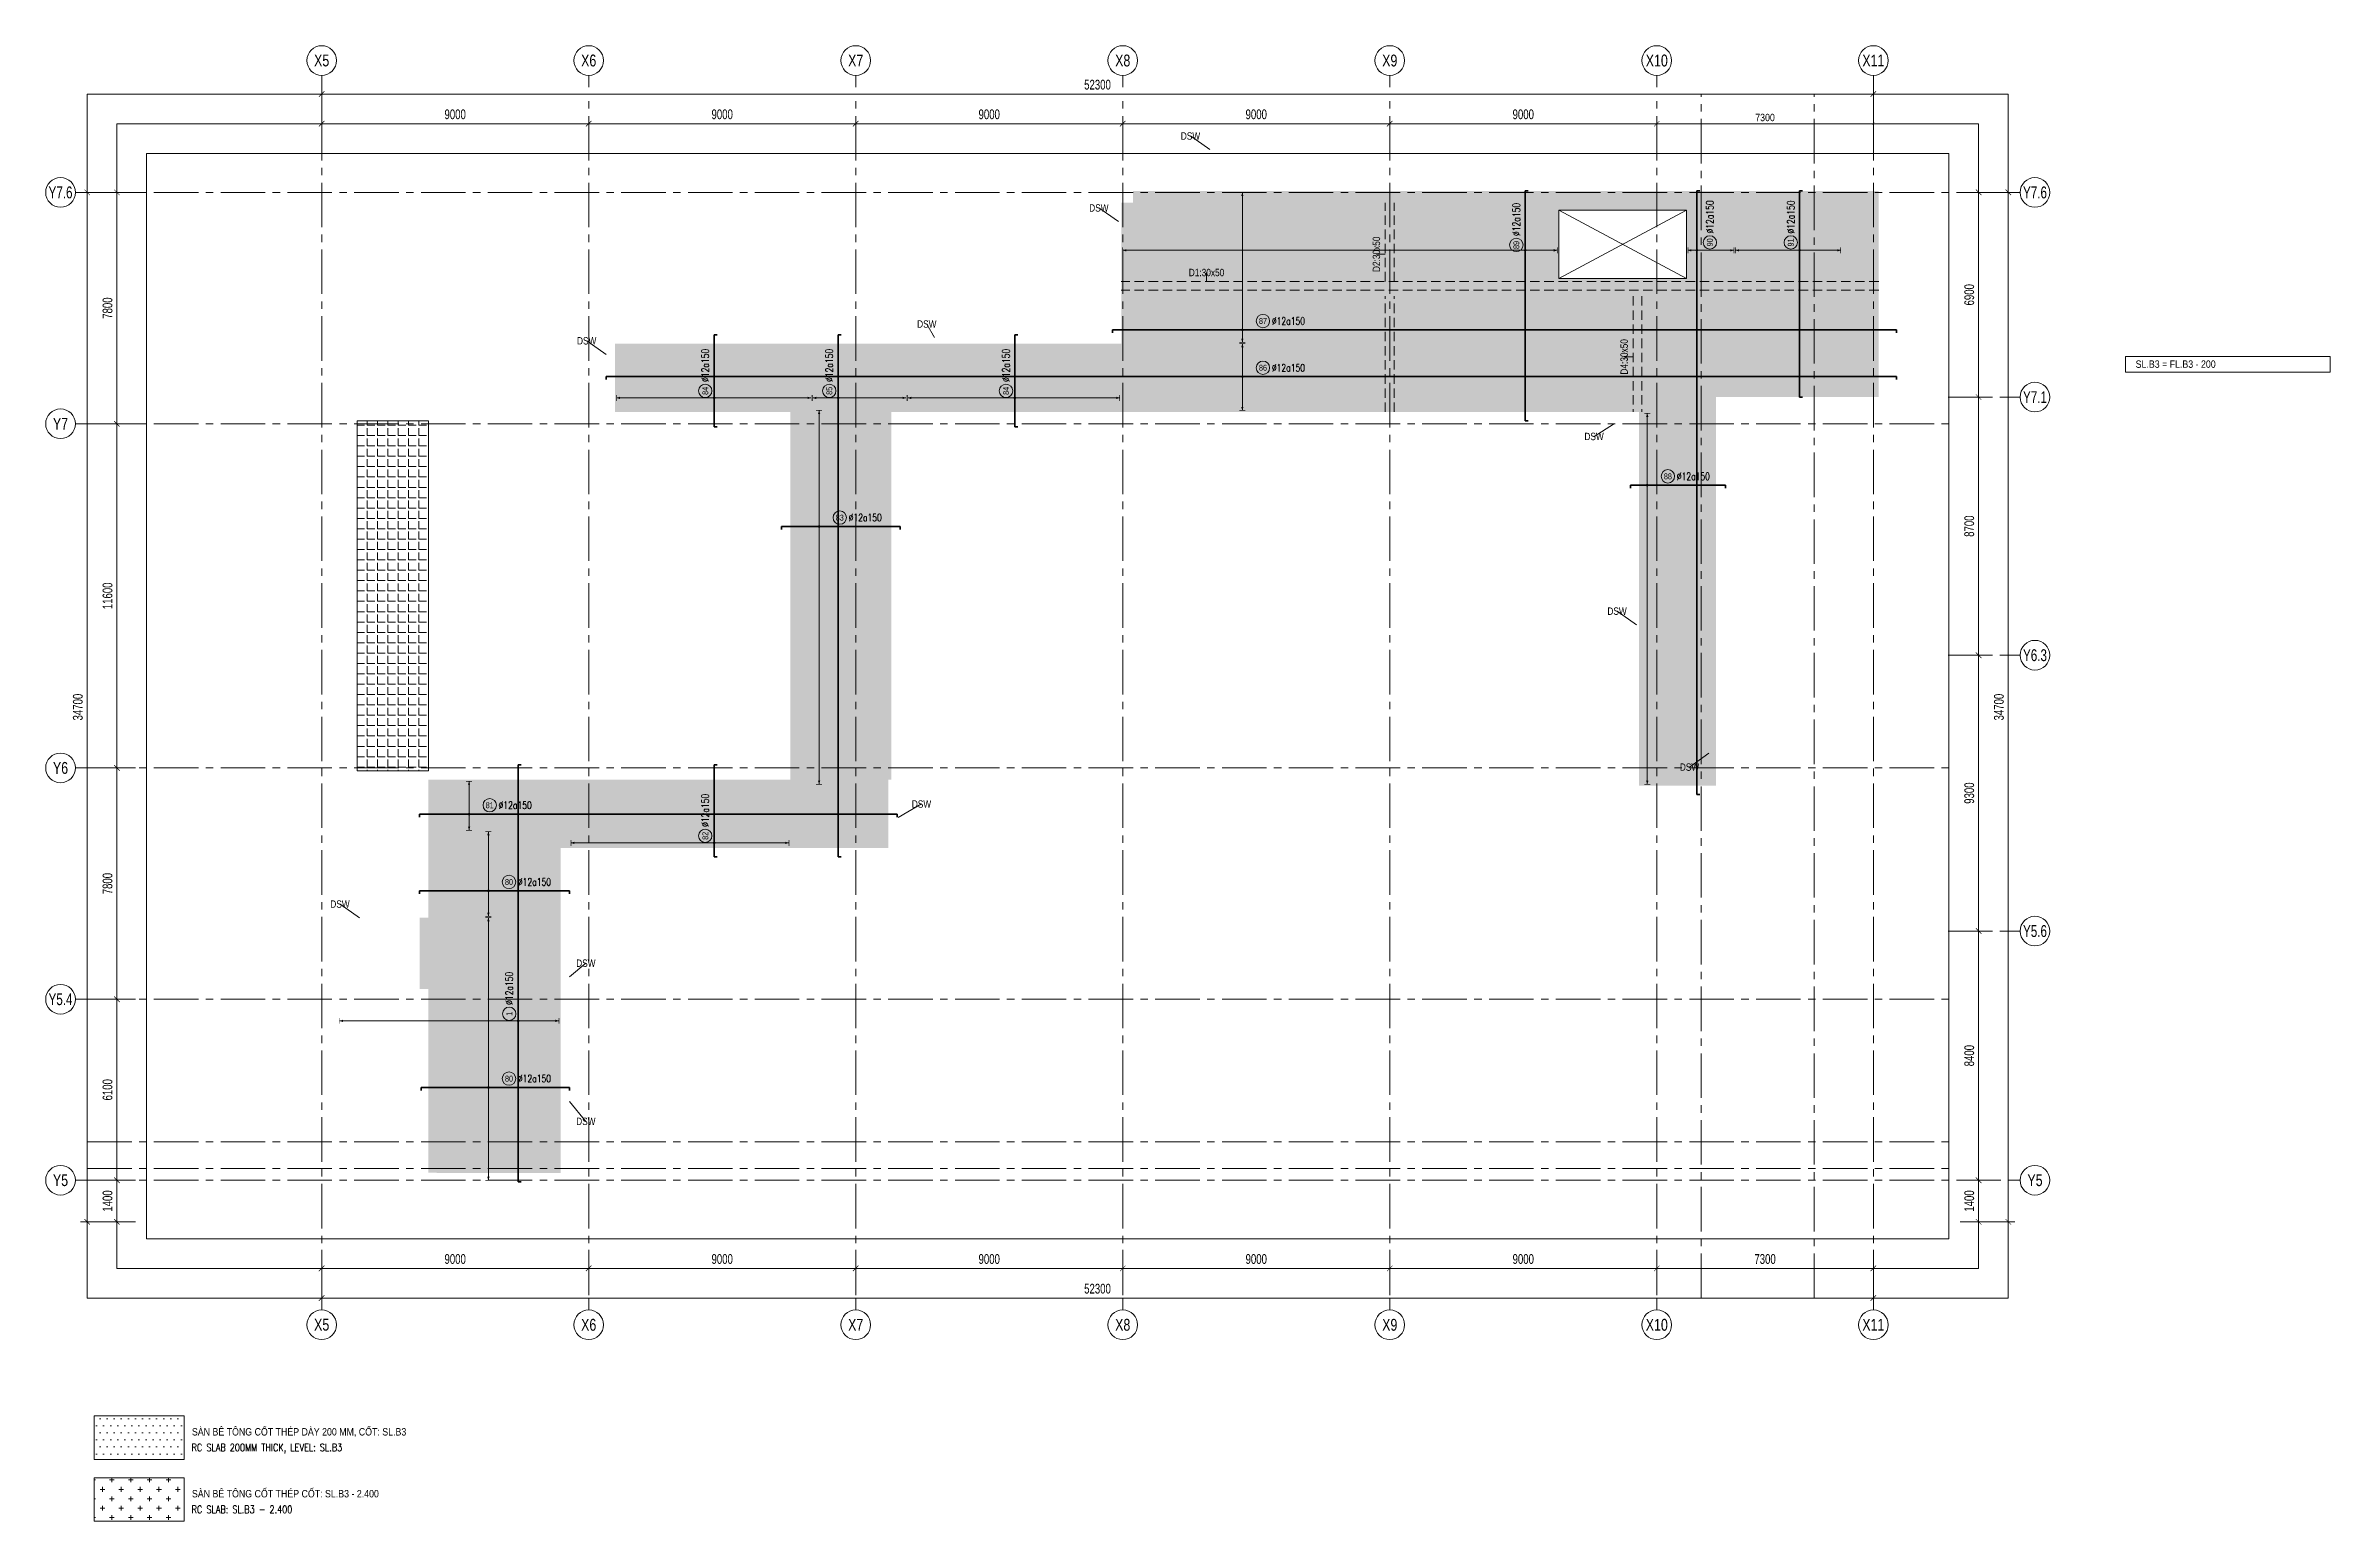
# Model space of a CAD drawing. Header units: millimetres. Extents: x -259680 to 953914, y -429648 to 90611.
# Drawn here: x 210574 to 287577, y -388745 to -339002 of the extents above; entities that cross this region are included whole.
import ezdxf
from ezdxf.enums import TextEntityAlignment as Align

# ---------------------------------------------------------------- set-up
doc = ezdxf.new("R2010")
doc.units = ezdxf.units.MM
doc.linetypes.add('HIDDEN2', pattern=[4.7625, 3.175, -1.5875])
doc.linetypes.add('POD_Grid$0$CENTER2', pattern=[1.125, 0.75, -0.125, 0.125, -0.125])
doc.layers.get('0').update_dxf_attribs({"lineweight": 20})
doc.layers.get('Defpoints').update_dxf_attribs({"color": 151, "lineweight": 9})
for name, color, linetype, lineweight in [('NDC_S_ANNO', 7, 'Continuous', 20), ('NDC_S_DIM', 1, 'Continuous', 15), ('NDC_S_HIDDEN', 8, 'HIDDEN2', 13), ('NDC_S_REBAR', 4, 'Continuous', 35), ('NDC_S_THIN LINE', 8, 'Continuous', 9), ('NDC_S_VN TEXT', 7, 'Continuous', 20), ('POD_Grid$0$NDC_S_AXIS', 5, 'POD_Grid$0$CENTER2', 13), ('POD_Grid$0$NDC_S_SYMBOL', 1, 'Continuous', 15), ('POD_Grid$0$NDC_S_TEXT SYMBOL', 7, 'Continuous', 20)]:
    doc.layers.add(name, color=color, linetype=linetype, lineweight=lineweight)
doc.styles.add('ARIAL', font='arial.ttf', dxfattribs={"width": 0.8})
doc.styles.add('NDC_ARIAL', font='arial.ttf', dxfattribs={"width": 0.85})
doc.styles.add('NDC_DIM', font='', dxfattribs={"width": 0.75})
doc.styles.add('NDC_EN TXT', font='romans.shx', dxfattribs={"width": 0.8})
doc.styles.add('POD_Grid$0$NDC_ANNO', font='', dxfattribs={"width": 0.8})
doc.styles.get('NDC_DIM').set_extended_font_data('Dotum')
doc.styles.get('POD_Grid$0$NDC_ANNO').set_extended_font_data('Dotum')
doc.dimstyles.new('NDC_1-100', dxfattribs={"dimscale": 100, "dimtxt": 2.5, "dimasz": 1, "dimexe": 1.5, "dimexo": 0, "dimgap": 0.8, "dimtad": 1, "dimdec": 0, "dimdsep": 46, "dimtxsty": 'NDC_ARIAL', "dimblk": 'DIMMARK', "dimcen": 49999.938995, "dimdle": 1.5, "dimclrd": 1, "dimclre": 1, "dimclrt": 3, "dimadec": 0, "dimazin": 0, "dimtfac": 1, "dimtdec": 0, "dimtix": 1, "dimtmove": 2, "dimatfit": 3, "dimfxl": 1, "dimarcsym": 0})
doc.dimstyles.new('NDC_dim_150', dxfattribs={"dimscale": 150, "dimtxt": 2.2, "dimasz": 1.5, "dimexe": 1.5, "dimexo": 2.5, "dimgap": 1, "dimtad": 1, "dimdec": 0, "dimzin": 0, "dimdsep": 46, "dimtxsty": 'NDC_DIM', "dimblk": 'DIMMARK', "dimcen": 0.09, "dimdle": 1.2, "dimclrd": 1, "dimclre": 1, "dimclrt": 3, "dimadec": 0, "dimazin": 0, "dimtfac": 1, "dimtdec": 0, "dimtix": 1, "dimtofl": 0, "dimtmove": 0, "dimatfit": 3, "dimfxl": 6, "dimfxlon": 1, "dimtolj": 1, "dimtzin": 0, "dimarcsym": 0})
doc.dimstyles.new('NDC_dim_iso', dxfattribs={"dimtxt": 2.2, "dimasz": 1, "dimexe": 1.5, "dimexo": 2.5, "dimgap": 1, "dimtad": 1, "dimdec": 0, "dimzin": 0, "dimdsep": 46, "dimtxsty": 'NDC_DIM', "dimblk": 'DIMMARK', "dimcen": 0.09, "dimdle": 1.2, "dimclrd": 1, "dimclre": 1, "dimclrt": 3, "dimadec": 0, "dimazin": 0, "dimtfac": 1, "dimtdec": 0, "dimtix": 1, "dimtofl": 0, "dimtmove": 0, "dimatfit": 3, "dimfxl": 6, "dimfxlon": 1, "dimtolj": 1, "dimtzin": 0, "dimarcsym": 0})

msp = doc.modelspace()

# ---------------------------------------------------------------- texts
at = {"layer": 'NDC_S_VN TEXT'}
for s, style, width, p in [('SL.B3 = FL.B3 - 200', 'NDC_ARIAL', 0.85, (281015.9, -349735.9)), ('SÀN BÊ TÔNG CỐT THÉP DÀY 200 MM, CỐT: SL.B3', 'NDC_ARIAL', 0.85, (215502.6, -385728)), ('RC SLAB 200MM THICK, LEVEL: SL.B3', 'NDC_EN TXT', 0.8, (215492.5, -386256.2)), ('SÀN BÊ TÔNG CỐT THÉP CỐT: SL.B3 - 2.400', 'NDC_ARIAL', 0.85, (215502.6, -387814.4)), ('RC SLAB: SL.B3 - 2.400', 'NDC_EN TXT', 0.8, (215492.5, -388342.6))]:
    msp.add_text(s, height=250, dxfattribs=dict(at, style=style, width=width)).set_placement(p, align=Align.MIDDLE_LEFT)

# ---------------------------------------------------------------- blocks, each defined once
blk = doc.blocks.new('*U230')
at = {"layer": 'POD_Grid$0$NDC_S_SYMBOL'}
blk.add_line((0, 5), (0, 9), dxfattribs=at)
blk.add_circle((0, 0), 5, dxfattribs=at)
at = {"layer": 'POD_Grid$0$NDC_S_TEXT SYMBOL', "color": 7, "style": 'POD_Grid$0$NDC_ANNO', "width": 0.8}
blk.add_attdef('GRID', text='', height=4, dxfattribs=at).set_placement((0, 0), align=Align.MIDDLE)
blk = doc.blocks.new('*U231')
at = {"layer": 'POD_Grid$0$NDC_S_SYMBOL'}
blk.add_line((5, 0), (9, 0), dxfattribs=at)
blk.add_circle((0, 0), 5, dxfattribs=at)
at = {"layer": 'POD_Grid$0$NDC_S_TEXT SYMBOL', "color": 7, "style": 'POD_Grid$0$NDC_ANNO', "width": 0.8}
blk.add_attdef('GRID', text='', height=4, rotation=270, dxfattribs=at).set_placement((0, 0), align=Align.MIDDLE)
blk = doc.blocks.new('DIMMARK')
at = {"layer": 'NDC_S_DIM', "color": 1}
blk.add_line((-1.5, 0), (1, 0), dxfattribs=at)
at = {"layer": 'NDC_S_DIM', "color": 2, "const_width": 0.1}
blk.add_lwpolyline([(-0.42, -0.42), (0.42, 0.42)], dxfattribs=at)
blk = doc.blocks.new('*D359')
at = {"layer": 'Defpoints', "color": 0, "transparency": 16777216}
for p in [(52798, 7400), (54798, 7400), (52798, -27300)]:
    blk.add_point(p, dxfattribs=at)
at = {"layer": 'NDC_S_DIM', "color": 1, "lineweight": -2, "transparency": 16777216}
for p, q in [((53898, 7400), (55023, 7400)), ((54798, -27075), (54798, 7175)), ((53898, -27300), (55023, -27300))]:
    blk.add_line(p, q, dxfattribs=at)
at = {"layer": 'NDC_S_DIM', "color": 1, "lineweight": -2, "transparency": 16777216, "xscale": 225, "yscale": 225, "zscale": 225}
for p, rotation in [((54798, 7400), 90), ((54798, -27300), 270)]:
    blk.add_blockref('DIMMARK', p, dxfattribs=dict(at, rotation=rotation))
at = {"layer": 'NDC_S_DIM', "color": 3, "transparency": 16777216, "insert": (54483, -9950), "char_height": 330, "attachment_point": 5, "rotation": 90, "style": 'NDC_DIM'}
blk.add_mtext('\\A1;34700', dxfattribs=at)
blk = doc.blocks.new('*D360')
at = {"layer": 'Defpoints', "color": 0, "transparency": 16777216}
for p in [(52798, -25900), (53798, -25900), (52798, -27300)]:
    blk.add_point(p, dxfattribs=at)
at = {"layer": 'NDC_S_DIM', "color": 1, "lineweight": -2, "transparency": 16777216}
for p, q in [((53173, -25900), (54023, -25900)), ((53798, -27075), (53798, -26125)), ((53173, -27300), (54023, -27300))]:
    blk.add_line(p, q, dxfattribs=at)
at = {"layer": 'NDC_S_DIM', "color": 1, "lineweight": -2, "transparency": 16777216, "xscale": 225, "yscale": 225, "zscale": 225}
for p, rotation in [((53798, -25900), 90), ((53798, -27300), 270)]:
    blk.add_blockref('DIMMARK', p, dxfattribs=dict(at, rotation=rotation))
at = {"layer": 'NDC_S_DIM', "color": 3, "transparency": 16777216, "insert": (53483, -26600), "char_height": 330, "attachment_point": 5, "rotation": 90, "style": 'NDC_DIM'}
blk.add_mtext('\\A1;1400', dxfattribs=at)
blk = doc.blocks.new('*D361')
at = {"layer": 'Defpoints', "color": 0, "transparency": 16777216}
for p in [(52798, -17500), (53798, -17500), (52798, -25900)]:
    blk.add_point(p, dxfattribs=at)
at = {"layer": 'NDC_S_DIM', "color": 1, "lineweight": -2, "transparency": 16777216}
for p, q in [((53173, -17500), (54023, -17500)), ((53798, -25675), (53798, -17725)), ((53173, -25900), (54023, -25900))]:
    blk.add_line(p, q, dxfattribs=at)
at = {"layer": 'NDC_S_DIM', "color": 1, "lineweight": -2, "transparency": 16777216, "xscale": 225, "yscale": 225, "zscale": 225}
for p, rotation in [((53798, -17500), 90), ((53798, -25900), 270)]:
    blk.add_blockref('DIMMARK', p, dxfattribs=dict(at, rotation=rotation))
at = {"layer": 'NDC_S_DIM', "color": 3, "transparency": 16777216, "insert": (53483, -21700), "char_height": 330, "attachment_point": 5, "rotation": 90, "style": 'NDC_DIM'}
blk.add_mtext('\\A1;8400', dxfattribs=at)
blk = doc.blocks.new('*D362')
at = {"layer": 'Defpoints', "color": 0, "transparency": 16777216}
for p in [(52798, -8200), (53798, -8200), (52798, -17500)]:
    blk.add_point(p, dxfattribs=at)
at = {"layer": 'NDC_S_DIM', "color": 1, "lineweight": -2, "transparency": 16777216}
for p, q in [((53173, -8200), (54023, -8200)), ((53798, -17275), (53798, -8425)), ((53173, -17500), (54023, -17500))]:
    blk.add_line(p, q, dxfattribs=at)
at = {"layer": 'NDC_S_DIM', "color": 1, "lineweight": -2, "transparency": 16777216, "xscale": 225, "yscale": 225, "zscale": 225}
for p, rotation in [((53798, -8200), 90), ((53798, -17500), 270)]:
    blk.add_blockref('DIMMARK', p, dxfattribs=dict(at, rotation=rotation))
at = {"layer": 'NDC_S_DIM', "color": 3, "transparency": 16777216, "insert": (53483, -12850), "char_height": 330, "attachment_point": 5, "rotation": 90, "style": 'NDC_DIM'}
blk.add_mtext('\\A1;9300', dxfattribs=at)
blk = doc.blocks.new('*D363')
at = {"layer": 'Defpoints', "color": 0, "transparency": 16777216}
for p in [(52798, 500), (53798, 500), (52798, -8200)]:
    blk.add_point(p, dxfattribs=at)
at = {"layer": 'NDC_S_DIM', "color": 1, "lineweight": -2, "transparency": 16777216}
for p, q in [((53173, 500), (54023, 500)), ((53798, -7975), (53798, 275)), ((53173, -8200), (54023, -8200))]:
    blk.add_line(p, q, dxfattribs=at)
at = {"layer": 'NDC_S_DIM', "color": 1, "lineweight": -2, "transparency": 16777216, "xscale": 225, "yscale": 225, "zscale": 225}
for p, rotation in [((53798, 500), 90), ((53798, -8200), 270)]:
    blk.add_blockref('DIMMARK', p, dxfattribs=dict(at, rotation=rotation))
at = {"layer": 'NDC_S_DIM', "color": 3, "transparency": 16777216, "insert": (53483, -3850), "char_height": 330, "attachment_point": 5, "rotation": 90, "style": 'NDC_DIM'}
blk.add_mtext('\\A1;8700', dxfattribs=at)
blk = doc.blocks.new('*D364')
at = {"layer": 'Defpoints', "color": 0, "transparency": 16777216}
for p in [(52798, 7400), (53798, 7400), (52798, 500)]:
    blk.add_point(p, dxfattribs=at)
at = {"layer": 'NDC_S_DIM', "color": 1, "lineweight": -2, "transparency": 16777216}
for p, q in [((53173, 7400), (54023, 7400)), ((53798, 725), (53798, 7175)), ((53173, 500), (54023, 500))]:
    blk.add_line(p, q, dxfattribs=at)
at = {"layer": 'NDC_S_DIM', "color": 1, "lineweight": -2, "transparency": 16777216, "xscale": 225, "yscale": 225, "zscale": 225}
for p, rotation in [((53798, 7400), 90), ((53798, 500), 270)]:
    blk.add_blockref('DIMMARK', p, dxfattribs=dict(at, rotation=rotation))
at = {"layer": 'NDC_S_DIM', "color": 3, "transparency": 16777216, "insert": (53483, 3950), "char_height": 330, "attachment_point": 5, "rotation": 90, "style": 'NDC_DIM'}
blk.add_mtext('\\A1;6900', dxfattribs=at)
blk = doc.blocks.new('*D339')
at = {"layer": 'Defpoints', "color": 0, "transparency": 16777216}
for p in [(-9952, 7400), (-7952, 7400), (-7952, -27300)]:
    blk.add_point(p, dxfattribs=at)
at = {"layer": 'NDC_S_DIM', "color": 1, "lineweight": -2, "transparency": 16777216}
for p, q in [((-9052, 7400), (-10177, 7400)), ((-9952, -27075), (-9952, 7175)), ((-9052, -27300), (-10177, -27300))]:
    blk.add_line(p, q, dxfattribs=at)
at = {"layer": 'NDC_S_DIM', "color": 1, "lineweight": -2, "transparency": 16777216, "xscale": 225, "yscale": 225, "zscale": 225}
for p, rotation in [((-9952, 7400), 90), ((-9952, -27300), 270)]:
    blk.add_blockref('DIMMARK', p, dxfattribs=dict(at, rotation=rotation))
at = {"layer": 'NDC_S_DIM', "color": 3, "transparency": 16777216, "insert": (-10267, -9950), "char_height": 330, "attachment_point": 5, "rotation": 90, "style": 'NDC_DIM'}
blk.add_mtext('\\A1;34700', dxfattribs=at)
blk = doc.blocks.new('*D340')
at = {"layer": 'Defpoints', "color": 0, "transparency": 16777216}
for p in [(-8952, -25900), (-7952, -25900), (-7952, -27300)]:
    blk.add_point(p, dxfattribs=at)
at = {"layer": 'NDC_S_DIM', "color": 1, "lineweight": -2, "transparency": 16777216}
for p, q in [((-8327, -25900), (-9177, -25900)), ((-8952, -27075), (-8952, -26125)), ((-8327, -27300), (-9177, -27300))]:
    blk.add_line(p, q, dxfattribs=at)
at = {"layer": 'NDC_S_DIM', "color": 1, "lineweight": -2, "transparency": 16777216, "xscale": 225, "yscale": 225, "zscale": 225}
for p, rotation in [((-8952, -25900), 90), ((-8952, -27300), 270)]:
    blk.add_blockref('DIMMARK', p, dxfattribs=dict(at, rotation=rotation))
at = {"layer": 'NDC_S_DIM', "color": 3, "transparency": 16777216, "insert": (-9267, -26600), "char_height": 330, "attachment_point": 5, "rotation": 90, "style": 'NDC_DIM'}
blk.add_mtext('\\A1;1400', dxfattribs=at)
blk = doc.blocks.new('*D341')
at = {"layer": 'Defpoints', "color": 0, "transparency": 16777216}
for p in [(-8952, -19800), (-7952, -19800), (-7952, -25900)]:
    blk.add_point(p, dxfattribs=at)
at = {"layer": 'NDC_S_DIM', "color": 1, "lineweight": -2, "transparency": 16777216}
for p, q in [((-8327, -19800), (-9177, -19800)), ((-8952, -25675), (-8952, -20025)), ((-8327, -25900), (-9177, -25900))]:
    blk.add_line(p, q, dxfattribs=at)
at = {"layer": 'NDC_S_DIM', "color": 1, "lineweight": -2, "transparency": 16777216, "xscale": 225, "yscale": 225, "zscale": 225}
for p, rotation in [((-8952, -19800), 90), ((-8952, -25900), 270)]:
    blk.add_blockref('DIMMARK', p, dxfattribs=dict(at, rotation=rotation))
at = {"layer": 'NDC_S_DIM', "color": 3, "transparency": 16777216, "insert": (-9267, -22850), "char_height": 330, "attachment_point": 5, "rotation": 90, "style": 'NDC_DIM'}
blk.add_mtext('\\A1;6100', dxfattribs=at)
blk = doc.blocks.new('*D342')
at = {"layer": 'Defpoints', "color": 0, "transparency": 16777216}
for p in [(-8952, -12000), (-7952, -12000), (-7952, -19800)]:
    blk.add_point(p, dxfattribs=at)
at = {"layer": 'NDC_S_DIM', "color": 1, "lineweight": -2, "transparency": 16777216}
for p, q in [((-8327, -12000), (-9177, -12000)), ((-8952, -19575), (-8952, -12225)), ((-8327, -19800), (-9177, -19800))]:
    blk.add_line(p, q, dxfattribs=at)
at = {"layer": 'NDC_S_DIM', "color": 1, "lineweight": -2, "transparency": 16777216, "xscale": 225, "yscale": 225, "zscale": 225}
for p, rotation in [((-8952, -12000), 90), ((-8952, -19800), 270)]:
    blk.add_blockref('DIMMARK', p, dxfattribs=dict(at, rotation=rotation))
at = {"layer": 'NDC_S_DIM', "color": 3, "transparency": 16777216, "insert": (-9267, -15900), "char_height": 330, "attachment_point": 5, "rotation": 90, "style": 'NDC_DIM'}
blk.add_mtext('\\A1;7800', dxfattribs=at)
blk = doc.blocks.new('*D343')
at = {"layer": 'Defpoints', "color": 0, "transparency": 16777216}
for p in [(-8952, -400), (-7952, -400), (-7952, -12000)]:
    blk.add_point(p, dxfattribs=at)
at = {"layer": 'NDC_S_DIM', "color": 1, "lineweight": -2, "transparency": 16777216}
for p, q in [((-8327, -400), (-9177, -400)), ((-8952, -11775), (-8952, -625)), ((-8327, -12000), (-9177, -12000))]:
    blk.add_line(p, q, dxfattribs=at)
at = {"layer": 'NDC_S_DIM', "color": 1, "lineweight": -2, "transparency": 16777216, "xscale": 225, "yscale": 225, "zscale": 225}
for p, rotation in [((-8952, -400), 90), ((-8952, -12000), 270)]:
    blk.add_blockref('DIMMARK', p, dxfattribs=dict(at, rotation=rotation))
at = {"layer": 'NDC_S_DIM', "color": 3, "transparency": 16777216, "insert": (-9267, -6200), "char_height": 330, "attachment_point": 5, "rotation": 90, "style": 'NDC_DIM'}
blk.add_mtext('\\A1;11600', dxfattribs=at)
blk = doc.blocks.new('*D344')
at = {"layer": 'Defpoints', "color": 0, "transparency": 16777216}
for p in [(-8952, 7400), (-1874, 7400), (-1874, -400)]:
    blk.add_point(p, dxfattribs=at)
at = {"layer": 'NDC_S_DIM', "color": 1, "lineweight": -2, "transparency": 16777216}
for p, q in [((-8052, 7400), (-9177, 7400)), ((-8952, -175), (-8952, 7175)), ((-8052, -400), (-9177, -400))]:
    blk.add_line(p, q, dxfattribs=at)
at = {"layer": 'NDC_S_DIM', "color": 1, "lineweight": -2, "transparency": 16777216, "xscale": 225, "yscale": 225, "zscale": 225}
for p, rotation in [((-8952, 7400), 90), ((-8952, -400), 270)]:
    blk.add_blockref('DIMMARK', p, dxfattribs=dict(at, rotation=rotation))
at = {"layer": 'NDC_S_DIM', "color": 3, "transparency": 16777216, "insert": (-9267, 3500), "char_height": 330, "attachment_point": 5, "rotation": 90, "style": 'NDC_DIM'}
blk.add_mtext('\\A1;7800', dxfattribs=at)
blk = doc.blocks.new('*D345')
at = {"layer": 'Defpoints', "color": 0, "transparency": 16777216}
for p in [(50250, 10716), (-2050, 8716), (50250, 8716)]:
    blk.add_point(p, dxfattribs=at)
at = {"layer": 'NDC_S_DIM', "color": 1, "lineweight": -2, "transparency": 16777216}
for p, q in [((-2050, 9816), (-2050, 10941)), ((50250, 9816), (50250, 10941)), ((-1825, 10716), (50025, 10716))]:
    blk.add_line(p, q, dxfattribs=at)
at = {"layer": 'NDC_S_DIM', "color": 1, "lineweight": -2, "transparency": 16777216, "xscale": 225, "yscale": 225, "zscale": 225, "rotation": 180}
blk.add_blockref('DIMMARK', (-2050, 10716), dxfattribs=at)
at = {"layer": 'NDC_S_DIM', "color": 1, "lineweight": -2, "transparency": 16777216, "xscale": 225, "yscale": 225, "zscale": 225}
blk.add_blockref('DIMMARK', (50250, 10716), dxfattribs=at)
at = {"layer": 'NDC_S_DIM', "color": 3, "transparency": 16777216, "insert": (24100, 11031), "char_height": 330, "attachment_point": 5, "style": 'NDC_DIM'}
blk.add_mtext('\\A1;52300', dxfattribs=at)
blk = doc.blocks.new('*D346')
at = {"layer": 'Defpoints', "color": 0, "transparency": 16777216}
for p in [(6950, 9716), (-2050, 8716), (6950, 8716)]:
    blk.add_point(p, dxfattribs=at)
at = {"layer": 'NDC_S_DIM', "color": 1, "lineweight": -2, "transparency": 16777216}
for p, q in [((-2050, 9091), (-2050, 9941)), ((-1825, 9716), (6725, 9716)), ((6950, 9091), (6950, 9941))]:
    blk.add_line(p, q, dxfattribs=at)
at = {"layer": 'NDC_S_DIM', "color": 1, "lineweight": -2, "transparency": 16777216, "xscale": 225, "yscale": 225, "zscale": 225, "rotation": 180}
blk.add_blockref('DIMMARK', (-2050, 9716), dxfattribs=at)
at = {"layer": 'NDC_S_DIM', "color": 1, "lineweight": -2, "transparency": 16777216, "xscale": 225, "yscale": 225, "zscale": 225}
blk.add_blockref('DIMMARK', (6950, 9716), dxfattribs=at)
at = {"layer": 'NDC_S_DIM', "color": 3, "transparency": 16777216, "insert": (2450, 10031), "char_height": 330, "attachment_point": 5, "style": 'NDC_DIM'}
blk.add_mtext('\\A1;9000', dxfattribs=at)
blk = doc.blocks.new('*D347')
at = {"layer": 'Defpoints', "color": 0, "transparency": 16777216}
for p in [(15950, 9716), (6950, 8716), (15950, 8716)]:
    blk.add_point(p, dxfattribs=at)
at = {"layer": 'NDC_S_DIM', "color": 1, "lineweight": -2, "transparency": 16777216}
for p, q in [((6950, 9091), (6950, 9941)), ((7175, 9716), (15725, 9716)), ((15950, 9091), (15950, 9941))]:
    blk.add_line(p, q, dxfattribs=at)
at = {"layer": 'NDC_S_DIM', "color": 1, "lineweight": -2, "transparency": 16777216, "xscale": 225, "yscale": 225, "zscale": 225, "rotation": 180}
blk.add_blockref('DIMMARK', (6950, 9716), dxfattribs=at)
at = {"layer": 'NDC_S_DIM', "color": 1, "lineweight": -2, "transparency": 16777216, "xscale": 225, "yscale": 225, "zscale": 225}
blk.add_blockref('DIMMARK', (15950, 9716), dxfattribs=at)
at = {"layer": 'NDC_S_DIM', "color": 3, "transparency": 16777216, "insert": (11450, 10031), "char_height": 330, "attachment_point": 5, "style": 'NDC_DIM'}
blk.add_mtext('\\A1;9000', dxfattribs=at)
blk = doc.blocks.new('*D348')
at = {"layer": 'Defpoints', "color": 0, "transparency": 16777216}
for p in [(24950, 9716), (15950, 8716), (24950, 8716)]:
    blk.add_point(p, dxfattribs=at)
at = {"layer": 'NDC_S_DIM', "color": 1, "lineweight": -2, "transparency": 16777216}
for p, q in [((15950, 9091), (15950, 9941)), ((16175, 9716), (24725, 9716)), ((24950, 9091), (24950, 9941))]:
    blk.add_line(p, q, dxfattribs=at)
at = {"layer": 'NDC_S_DIM', "color": 1, "lineweight": -2, "transparency": 16777216, "xscale": 225, "yscale": 225, "zscale": 225, "rotation": 180}
blk.add_blockref('DIMMARK', (15950, 9716), dxfattribs=at)
at = {"layer": 'NDC_S_DIM', "color": 1, "lineweight": -2, "transparency": 16777216, "xscale": 225, "yscale": 225, "zscale": 225}
blk.add_blockref('DIMMARK', (24950, 9716), dxfattribs=at)
at = {"layer": 'NDC_S_DIM', "color": 3, "transparency": 16777216, "insert": (20450, 10031), "char_height": 330, "attachment_point": 5, "style": 'NDC_DIM'}
blk.add_mtext('\\A1;9000', dxfattribs=at)
blk = doc.blocks.new('*D349')
at = {"layer": 'Defpoints', "color": 0, "transparency": 16777216}
for p in [(33950, 9716), (24950, 8716), (33950, 8716)]:
    blk.add_point(p, dxfattribs=at)
at = {"layer": 'NDC_S_DIM', "color": 1, "lineweight": -2, "transparency": 16777216}
for p, q in [((24950, 9091), (24950, 9941)), ((25175, 9716), (33725, 9716)), ((33950, 9091), (33950, 9941))]:
    blk.add_line(p, q, dxfattribs=at)
at = {"layer": 'NDC_S_DIM', "color": 1, "lineweight": -2, "transparency": 16777216, "xscale": 225, "yscale": 225, "zscale": 225, "rotation": 180}
blk.add_blockref('DIMMARK', (24950, 9716), dxfattribs=at)
at = {"layer": 'NDC_S_DIM', "color": 1, "lineweight": -2, "transparency": 16777216, "xscale": 225, "yscale": 225, "zscale": 225}
blk.add_blockref('DIMMARK', (33950, 9716), dxfattribs=at)
at = {"layer": 'NDC_S_DIM', "color": 3, "transparency": 16777216, "insert": (29450, 10031), "char_height": 330, "attachment_point": 5, "style": 'NDC_DIM'}
blk.add_mtext('\\A1;9000', dxfattribs=at)
blk = doc.blocks.new('*D350')
at = {"layer": 'Defpoints', "color": 0, "transparency": 16777216}
for p in [(42950, 9716), (33950, 8716), (42950, 8716)]:
    blk.add_point(p, dxfattribs=at)
at = {"layer": 'NDC_S_DIM', "color": 1, "lineweight": -2, "transparency": 16777216}
for p, q in [((33950, 9091), (33950, 9941)), ((34175, 9716), (42725, 9716)), ((42950, 9091), (42950, 9941))]:
    blk.add_line(p, q, dxfattribs=at)
at = {"layer": 'NDC_S_DIM', "color": 1, "lineweight": -2, "transparency": 16777216, "xscale": 225, "yscale": 225, "zscale": 225, "rotation": 180}
blk.add_blockref('DIMMARK', (33950, 9716), dxfattribs=at)
at = {"layer": 'NDC_S_DIM', "color": 1, "lineweight": -2, "transparency": 16777216, "xscale": 225, "yscale": 225, "zscale": 225}
blk.add_blockref('DIMMARK', (42950, 9716), dxfattribs=at)
at = {"layer": 'NDC_S_DIM', "color": 3, "transparency": 16777216, "insert": (38450, 10031), "char_height": 330, "attachment_point": 5, "style": 'NDC_DIM'}
blk.add_mtext('\\A1;9000', dxfattribs=at)
blk = doc.blocks.new('*D351')
at = {"layer": 'Defpoints', "color": 0, "transparency": 16777216}
for p in [(50250, 9716), (42950, 8716), (50250, 8716)]:
    blk.add_point(p, dxfattribs=at)
at = {"layer": 'NDC_S_DIM', "color": 1, "lineweight": -2, "transparency": 16777216}
for p, q in [((42950, 8716), (42950, 9866)), ((43050, 9716), (50150, 9716)), ((50250, 8716), (50250, 9866))]:
    blk.add_line(p, q, dxfattribs=at)
at = {"layer": 'NDC_S_DIM', "color": 1, "lineweight": -2, "transparency": 16777216, "xscale": 100, "yscale": 100, "zscale": 100, "rotation": 180}
blk.add_blockref('DIMMARK', (42950, 9716), dxfattribs=at)
at = {"layer": 'NDC_S_DIM', "color": 1, "lineweight": -2, "transparency": 16777216, "xscale": 100, "yscale": 100, "zscale": 100}
blk.add_blockref('DIMMARK', (50250, 9716), dxfattribs=at)
at = {"layer": 'NDC_S_DIM', "color": 3, "transparency": 16777216, "insert": (46600, 9924), "char_height": 250, "attachment_point": 5, "style": 'NDC_ARIAL'}
blk.add_mtext('7300', dxfattribs=at)
blk = doc.blocks.new('*D352')
at = {"layer": 'Defpoints', "color": 0, "transparency": 16777216}
for p in [(-2050, -27872), (50250, -27872), (50250, -29872)]:
    blk.add_point(p, dxfattribs=at)
at = {"layer": 'NDC_S_DIM', "color": 1, "lineweight": -2, "transparency": 16777216}
for p, q in [((-2050, -28972), (-2050, -30097)), ((50250, -28972), (50250, -30097)), ((-1825, -29872), (50025, -29872))]:
    blk.add_line(p, q, dxfattribs=at)
at = {"layer": 'NDC_S_DIM', "color": 1, "lineweight": -2, "transparency": 16777216, "xscale": 225, "yscale": 225, "zscale": 225, "rotation": 180}
blk.add_blockref('DIMMARK', (-2050, -29872), dxfattribs=at)
at = {"layer": 'NDC_S_DIM', "color": 1, "lineweight": -2, "transparency": 16777216, "xscale": 225, "yscale": 225, "zscale": 225}
blk.add_blockref('DIMMARK', (50250, -29872), dxfattribs=at)
at = {"layer": 'NDC_S_DIM', "color": 3, "transparency": 16777216, "insert": (24100, -29557), "char_height": 330, "attachment_point": 5, "style": 'NDC_DIM'}
blk.add_mtext('\\A1;52300', dxfattribs=at)
blk = doc.blocks.new('*D353')
at = {"layer": 'Defpoints', "color": 0, "transparency": 16777216}
for p in [(-2050, -27872), (6950, -27872), (6950, -28872)]:
    blk.add_point(p, dxfattribs=at)
at = {"layer": 'NDC_S_DIM', "color": 1, "lineweight": -2, "transparency": 16777216}
for p, q in [((-2050, -28247), (-2050, -29097)), ((6950, -28247), (6950, -29097)), ((-1825, -28872), (6725, -28872))]:
    blk.add_line(p, q, dxfattribs=at)
at = {"layer": 'NDC_S_DIM', "color": 1, "lineweight": -2, "transparency": 16777216, "xscale": 225, "yscale": 225, "zscale": 225, "rotation": 180}
blk.add_blockref('DIMMARK', (-2050, -28872), dxfattribs=at)
at = {"layer": 'NDC_S_DIM', "color": 1, "lineweight": -2, "transparency": 16777216, "xscale": 225, "yscale": 225, "zscale": 225}
blk.add_blockref('DIMMARK', (6950, -28872), dxfattribs=at)
at = {"layer": 'NDC_S_DIM', "color": 3, "transparency": 16777216, "insert": (2450, -28557), "char_height": 330, "attachment_point": 5, "style": 'NDC_DIM'}
blk.add_mtext('\\A1;9000', dxfattribs=at)
blk = doc.blocks.new('*D354')
at = {"layer": 'Defpoints', "color": 0, "transparency": 16777216}
for p in [(6950, -27872), (15950, -27872), (15950, -28872)]:
    blk.add_point(p, dxfattribs=at)
at = {"layer": 'NDC_S_DIM', "color": 1, "lineweight": -2, "transparency": 16777216}
for p, q in [((6950, -28247), (6950, -29097)), ((15950, -28247), (15950, -29097)), ((7175, -28872), (15725, -28872))]:
    blk.add_line(p, q, dxfattribs=at)
at = {"layer": 'NDC_S_DIM', "color": 1, "lineweight": -2, "transparency": 16777216, "xscale": 225, "yscale": 225, "zscale": 225, "rotation": 180}
blk.add_blockref('DIMMARK', (6950, -28872), dxfattribs=at)
at = {"layer": 'NDC_S_DIM', "color": 1, "lineweight": -2, "transparency": 16777216, "xscale": 225, "yscale": 225, "zscale": 225}
blk.add_blockref('DIMMARK', (15950, -28872), dxfattribs=at)
at = {"layer": 'NDC_S_DIM', "color": 3, "transparency": 16777216, "insert": (11450, -28557), "char_height": 330, "attachment_point": 5, "style": 'NDC_DIM'}
blk.add_mtext('\\A1;9000', dxfattribs=at)
blk = doc.blocks.new('*D355')
at = {"layer": 'Defpoints', "color": 0, "transparency": 16777216}
for p in [(15950, -27872), (24950, -27872), (24950, -28872)]:
    blk.add_point(p, dxfattribs=at)
at = {"layer": 'NDC_S_DIM', "color": 1, "lineweight": -2, "transparency": 16777216}
for p, q in [((15950, -28247), (15950, -29097)), ((24950, -28247), (24950, -29097)), ((16175, -28872), (24725, -28872))]:
    blk.add_line(p, q, dxfattribs=at)
at = {"layer": 'NDC_S_DIM', "color": 1, "lineweight": -2, "transparency": 16777216, "xscale": 225, "yscale": 225, "zscale": 225, "rotation": 180}
blk.add_blockref('DIMMARK', (15950, -28872), dxfattribs=at)
at = {"layer": 'NDC_S_DIM', "color": 1, "lineweight": -2, "transparency": 16777216, "xscale": 225, "yscale": 225, "zscale": 225}
blk.add_blockref('DIMMARK', (24950, -28872), dxfattribs=at)
at = {"layer": 'NDC_S_DIM', "color": 3, "transparency": 16777216, "insert": (20450, -28557), "char_height": 330, "attachment_point": 5, "style": 'NDC_DIM'}
blk.add_mtext('\\A1;9000', dxfattribs=at)
blk = doc.blocks.new('*D356')
at = {"layer": 'Defpoints', "color": 0, "transparency": 16777216}
for p in [(24950, -27872), (33950, -27872), (33950, -28872)]:
    blk.add_point(p, dxfattribs=at)
at = {"layer": 'NDC_S_DIM', "color": 1, "lineweight": -2, "transparency": 16777216}
for p, q in [((24950, -28247), (24950, -29097)), ((33950, -28247), (33950, -29097)), ((25175, -28872), (33725, -28872))]:
    blk.add_line(p, q, dxfattribs=at)
at = {"layer": 'NDC_S_DIM', "color": 1, "lineweight": -2, "transparency": 16777216, "xscale": 225, "yscale": 225, "zscale": 225, "rotation": 180}
blk.add_blockref('DIMMARK', (24950, -28872), dxfattribs=at)
at = {"layer": 'NDC_S_DIM', "color": 1, "lineweight": -2, "transparency": 16777216, "xscale": 225, "yscale": 225, "zscale": 225}
blk.add_blockref('DIMMARK', (33950, -28872), dxfattribs=at)
at = {"layer": 'NDC_S_DIM', "color": 3, "transparency": 16777216, "insert": (29450, -28557), "char_height": 330, "attachment_point": 5, "style": 'NDC_DIM'}
blk.add_mtext('\\A1;9000', dxfattribs=at)
blk = doc.blocks.new('*D357')
at = {"layer": 'Defpoints', "color": 0, "transparency": 16777216}
for p in [(33950, -27872), (42950, -27872), (42950, -28872)]:
    blk.add_point(p, dxfattribs=at)
at = {"layer": 'NDC_S_DIM', "color": 1, "lineweight": -2, "transparency": 16777216}
for p, q in [((33950, -28247), (33950, -29097)), ((42950, -28247), (42950, -29097)), ((34175, -28872), (42725, -28872))]:
    blk.add_line(p, q, dxfattribs=at)
at = {"layer": 'NDC_S_DIM', "color": 1, "lineweight": -2, "transparency": 16777216, "xscale": 225, "yscale": 225, "zscale": 225, "rotation": 180}
blk.add_blockref('DIMMARK', (33950, -28872), dxfattribs=at)
at = {"layer": 'NDC_S_DIM', "color": 1, "lineweight": -2, "transparency": 16777216, "xscale": 225, "yscale": 225, "zscale": 225}
blk.add_blockref('DIMMARK', (42950, -28872), dxfattribs=at)
at = {"layer": 'NDC_S_DIM', "color": 3, "transparency": 16777216, "insert": (38450, -28557), "char_height": 330, "attachment_point": 5, "style": 'NDC_DIM'}
blk.add_mtext('\\A1;9000', dxfattribs=at)
blk = doc.blocks.new('*D358')
at = {"layer": 'Defpoints', "color": 0, "transparency": 16777216}
for p in [(42950, -27872), (50250, -27872), (50250, -28872)]:
    blk.add_point(p, dxfattribs=at)
at = {"layer": 'NDC_S_DIM', "color": 1, "lineweight": -2, "transparency": 16777216}
for p, q in [((42950, -28247), (42950, -29097)), ((50250, -28247), (50250, -29097)), ((43175, -28872), (50025, -28872))]:
    blk.add_line(p, q, dxfattribs=at)
at = {"layer": 'NDC_S_DIM', "color": 1, "lineweight": -2, "transparency": 16777216, "xscale": 225, "yscale": 225, "zscale": 225, "rotation": 180}
blk.add_blockref('DIMMARK', (42950, -28872), dxfattribs=at)
at = {"layer": 'NDC_S_DIM', "color": 1, "lineweight": -2, "transparency": 16777216, "xscale": 225, "yscale": 225, "zscale": 225}
blk.add_blockref('DIMMARK', (50250, -28872), dxfattribs=at)
at = {"layer": 'NDC_S_DIM', "color": 3, "transparency": 16777216, "insert": (46600, -28557), "char_height": 330, "attachment_point": 5, "style": 'NDC_DIM'}
blk.add_mtext('\\A1;7300', dxfattribs=at)
blk = doc.blocks.new('*U311')
h = blk.add_hatch(color=6)
edge = h.paths.add_edge_path()
edge.add_arc((-2.99, 0), 0.3, 0, 360)
at = {"layer": 'NDC_S_DIM', "color": 8}
for q in [(-2.99, 46.35), (-2.99, -4.15)]:
    blk.add_line((-2.99, 0), q, dxfattribs=at)
for points in [[(-3.99, 46.35, 0.2, 0.2, 0), (-1.99, 46.35, 0, 0, 0)], [(-3.99, -4.15, 0.2, 0.2, 0), (-1.99, -4.15, 0, 0, 0)]]:
    blk.add_lwpolyline(points, format="xyseb", dxfattribs=at)
at = {"layer": 'NDC_S_DIM', "color": 6}
blk.add_circle((-2.99, 0), 0.3, dxfattribs=at)
at = {"layer": 'NDC_S_DIM'}
blk.add_circle((3.96, 3), 2.25, dxfattribs=at)
at = {"layer": 'NDC_S_DIM', "color": 8}
for points in [[(-3.39, 45.15), (-2.99, 46.35), (-2.59, 45.15)], [(-3.39, -2.95), (-2.99, -4.15), (-2.59, -2.95)]]:
    blk.add_solid(points, dxfattribs=at)
at = {"layer": 'NDC_S_REBAR'}
for p, q in [((0, 0), (-46.81, 0)), ((-46.81, 0), (-46.81, -1)), ((0, 0), (217.49, 0)), ((217.49, 0), (217.49, -1))]:
    blk.add_line(p, q, dxfattribs=at)
at = {"layer": 'NDC_S_VN TEXT', "style": 'ARIAL', "width": 0.8}
blk.add_attdef('KHT', text='', height=2, dxfattribs=at).set_placement((3.96, 3), align=Align.MIDDLE_CENTER)
at = {"layer": 'NDC_S_VN TEXT', "color": 3, "style": 'NDC_EN TXT', "width": 0.75}
blk.add_attdef('DKT', (6.96, 1.75), '', height=2.5, dxfattribs=at)
blk = doc.blocks.new('*U312')
h = blk.add_hatch(color=6)
edge = h.paths.add_edge_path()
edge.add_arc((-2.99, 0), 0.3, 0, 360)
at = {"layer": 'NDC_S_DIM', "color": 8}
for q in [(-2.99, 11.1), (-2.99, -11.4)]:
    blk.add_line((-2.99, 0), q, dxfattribs=at)
for points in [[(-3.99, 11.1, 0.2, 0.2, 0), (-1.99, 11.1, 0, 0, 0)], [(-3.99, -11.4, 0.2, 0.2, 0), (-1.99, -11.4, 0, 0, 0)]]:
    blk.add_lwpolyline(points, format="xyseb", dxfattribs=at)
at = {"layer": 'NDC_S_DIM', "color": 6}
blk.add_circle((-2.99, 0), 0.3, dxfattribs=at)
at = {"layer": 'NDC_S_DIM'}
blk.add_circle((3.96, 3), 2.25, dxfattribs=at)
at = {"layer": 'NDC_S_DIM', "color": 8}
for points in [[(-3.39, 9.9), (-2.99, 11.1), (-2.59, 9.9)], [(-3.39, -10.2), (-2.99, -11.4), (-2.59, -10.2)]]:
    blk.add_solid(points, dxfattribs=at)
at = {"layer": 'NDC_S_REBAR'}
for p, q in [((0, 0), (-217.41, 0)), ((-217.41, 0), (-217.41, -1)), ((0, 0), (217.49, 0)), ((217.49, 0), (217.49, -1))]:
    blk.add_line(p, q, dxfattribs=at)
at = {"layer": 'NDC_S_VN TEXT', "style": 'ARIAL', "width": 0.8}
blk.add_attdef('KHT', text='', height=2, dxfattribs=at).set_placement((3.96, 3), align=Align.MIDDLE_CENTER)
at = {"layer": 'NDC_S_VN TEXT', "color": 3, "style": 'NDC_EN TXT', "width": 0.75}
blk.add_attdef('DKT', (6.96, 1.75), '', height=2.5, dxfattribs=at)
blk = doc.blocks.new('*U313')
h = blk.add_hatch(color=6)
edge = h.paths.add_edge_path()
edge.add_arc((-2.99, 0), 0.3, 0, 360)
at = {"layer": 'NDC_S_DIM', "color": 8}
for q in [(-2.99, 24.2), (-2.99, -100.79)]:
    blk.add_line((-2.99, 0), q, dxfattribs=at)
for points in [[(-3.99, 24.2, 0.2, 0.2, 0), (-1.99, 24.2, 0, 0, 0)], [(-3.99, -100.79, 0.2, 0.2, 0), (-1.99, -100.79, 0, 0, 0)]]:
    blk.add_lwpolyline(points, format="xyseb", dxfattribs=at)
at = {"layer": 'NDC_S_DIM', "color": 6}
blk.add_circle((-2.99, 0), 0.3, dxfattribs=at)
at = {"layer": 'NDC_S_DIM'}
blk.add_circle((3.96, 3), 2.25, dxfattribs=at)
at = {"layer": 'NDC_S_DIM', "color": 8}
for points in [[(-3.39, 23), (-2.99, 24.2), (-2.59, 23)], [(-3.39, -99.59), (-2.99, -100.79), (-2.59, -99.59)]]:
    blk.add_solid(points, dxfattribs=at)
at = {"layer": 'NDC_S_REBAR'}
for p, q in [((0, 0), (-8.67, 0)), ((-8.67, 0), (-8.67, -1)), ((0, 0), (23.33, 0)), ((23.33, 0), (23.33, -1))]:
    blk.add_line(p, q, dxfattribs=at)
at = {"layer": 'NDC_S_VN TEXT', "style": 'ARIAL', "width": 0.8}
blk.add_attdef('KHT', text='', height=2, dxfattribs=at).set_placement((3.96, 3), align=Align.MIDDLE_CENTER)
at = {"layer": 'NDC_S_VN TEXT', "color": 3, "style": 'NDC_EN TXT', "width": 0.75}
blk.add_attdef('DKT', (6.96, 1.75), '', height=2.5, dxfattribs=at)
blk = doc.blocks.new('*U314')
h = blk.add_hatch(color=6)
edge = h.paths.add_edge_path()
edge.add_arc((-2.99, 0), 0.3, 0, 360)
at = {"layer": 'NDC_S_DIM', "color": 8}
for q in [(-2.99, 39.13), (-2.99, -86.87)]:
    blk.add_line((-2.99, 0), q, dxfattribs=at)
for points in [[(-3.99, 39.13, 0.2, 0.2, 0), (-1.99, 39.13, 0, 0, 0)], [(-3.99, -86.87, 0.2, 0.2, 0), (-1.99, -86.87, 0, 0, 0)]]:
    blk.add_lwpolyline(points, format="xyseb", dxfattribs=at)
at = {"layer": 'NDC_S_DIM', "color": 6}
blk.add_circle((-2.99, 0), 0.3, dxfattribs=at)
at = {"layer": 'NDC_S_DIM'}
blk.add_circle((3.96, 3), 2.25, dxfattribs=at)
at = {"layer": 'NDC_S_DIM', "color": 8}
for points in [[(-3.39, 37.93), (-2.99, 39.13), (-2.59, 37.93)], [(-3.39, -85.67), (-2.99, -86.87), (-2.59, -85.67)]]:
    blk.add_solid(points, dxfattribs=at)
at = {"layer": 'NDC_S_REBAR'}
for p, q in [((0, 0), (-15.67, 0)), ((-15.67, 0), (-15.67, -1)), ((0, 0), (24.33, 0)), ((24.33, 0), (24.33, -1))]:
    blk.add_line(p, q, dxfattribs=at)
at = {"layer": 'NDC_S_VN TEXT', "style": 'ARIAL', "width": 0.8}
blk.add_attdef('KHT', text='', height=2, dxfattribs=at).set_placement((3.96, 3), align=Align.MIDDLE_CENTER)
at = {"layer": 'NDC_S_VN TEXT', "color": 3, "style": 'NDC_EN TXT', "width": 0.75}
blk.add_attdef('DKT', (6.96, 1.75), '', height=2.5, dxfattribs=at)
blk = doc.blocks.new('*U316')
h = blk.add_hatch(color=6)
edge = h.paths.add_edge_path()
edge.add_arc((-2.99, 0), 0.3, 0, 360)
at = {"layer": 'NDC_S_DIM', "color": 8}
for q in [(-2.99, 11.08), (-2.99, -5.42)]:
    blk.add_line((-2.99, 0), q, dxfattribs=at)
for points in [[(-3.99, 11.08, 0.2, 0.2, 0), (-1.99, 11.08, 0, 0, 0)], [(-3.99, -5.42, 0.2, 0.2, 0), (-1.99, -5.42, 0, 0, 0)]]:
    blk.add_lwpolyline(points, format="xyseb", dxfattribs=at)
at = {"layer": 'NDC_S_DIM', "color": 6}
blk.add_circle((-2.99, 0), 0.3, dxfattribs=at)
at = {"layer": 'NDC_S_DIM'}
blk.add_circle((3.96, 3), 2.25, dxfattribs=at)
at = {"layer": 'NDC_S_DIM', "color": 8}
for points in [[(-3.39, 9.88), (-2.99, 11.08), (-2.59, 9.88)], [(-3.39, -4.22), (-2.99, -5.42), (-2.59, -4.22)]]:
    blk.add_solid(points, dxfattribs=at)
at = {"layer": 'NDC_S_REBAR'}
for p, q in [((0, 0), (-19.68, 0)), ((-19.68, 0), (-19.68, -1)), ((0, 0), (141.32, 0)), ((141.32, 0), (141.32, -1))]:
    blk.add_line(p, q, dxfattribs=at)
at = {"layer": 'NDC_S_VN TEXT', "style": 'ARIAL', "width": 0.8}
blk.add_attdef('KHT', text='', height=2, dxfattribs=at).set_placement((3.96, 3), align=Align.MIDDLE_CENTER)
at = {"layer": 'NDC_S_VN TEXT', "color": 3, "style": 'NDC_EN TXT', "width": 0.75}
blk.add_attdef('DKT', (6.96, 1.75), '', height=2.5, dxfattribs=at)
blk = doc.blocks.new('*U315')
h = blk.add_hatch(color=6)
edge = h.paths.add_edge_path()
edge.add_arc((-2.99, 0), 0.3, 0, 360)
at = {"layer": 'NDC_S_DIM', "color": 8}
for q in [(-2.99, 19.95), (-2.99, -8.55)]:
    blk.add_line((-2.99, 0), q, dxfattribs=at)
for points in [[(-3.99, 19.95, 0.2, 0.2, 0), (-1.99, 19.95, 0, 0, 0)], [(-3.99, -8.55, 0.2, 0.2, 0), (-1.99, -8.55, 0, 0, 0)]]:
    blk.add_lwpolyline(points, format="xyseb", dxfattribs=at)
at = {"layer": 'NDC_S_DIM', "color": 6}
blk.add_circle((-2.99, 0), 0.3, dxfattribs=at)
at = {"layer": 'NDC_S_DIM'}
blk.add_circle((3.96, 3), 2.25, dxfattribs=at)
at = {"layer": 'NDC_S_DIM', "color": 8}
for points in [[(-3.39, 18.75), (-2.99, 19.95), (-2.59, 18.75)], [(-3.39, -7.35), (-2.99, -8.55), (-2.59, -7.35)]]:
    blk.add_solid(points, dxfattribs=at)
at = {"layer": 'NDC_S_REBAR'}
for p, q in [((0, 0), (-26.18, 0)), ((-26.18, 0), (-26.18, -1)), ((0, 0), (24.32, 0)), ((24.32, 0), (24.32, -1))]:
    blk.add_line(p, q, dxfattribs=at)
at = {"layer": 'NDC_S_VN TEXT', "style": 'ARIAL', "width": 0.8}
blk.add_attdef('KHT', text='', height=2, dxfattribs=at).set_placement((3.96, 3), align=Align.MIDDLE_CENTER)
at = {"layer": 'NDC_S_VN TEXT', "color": 3, "style": 'NDC_EN TXT', "width": 0.75}
blk.add_attdef('DKT', (6.96, 1.75), '', height=2.5, dxfattribs=at)
blk = doc.blocks.new('*U317')
h = blk.add_hatch(color=6)
edge = h.paths.add_edge_path()
edge.add_arc((-2.99, 0), 0.3, 0, 360)
at = {"layer": 'NDC_S_DIM', "color": 8}
for q in [(-2.99, 135.66), (-2.99, -10.84)]:
    blk.add_line((-2.99, 0), q, dxfattribs=at)
for points in [[(-3.99, 135.66, 0.2, 0.2, 0), (-1.99, 135.66, 0, 0, 0)], [(-3.99, -10.84, 0.2, 0.2, 0), (-1.99, -10.84, 0, 0, 0)]]:
    blk.add_lwpolyline(points, format="xyseb", dxfattribs=at)
at = {"layer": 'NDC_S_DIM'}
blk.add_circle((-1.18, 3), 2.25, dxfattribs=at)
at = {"layer": 'NDC_S_DIM', "color": 6}
blk.add_circle((-2.99, 0), 0.3, dxfattribs=at)
at = {"layer": 'NDC_S_DIM', "color": 8}
for points in [[(-3.39, 134.46), (-2.99, 135.66), (-2.59, 134.46)], [(-3.39, -9.64), (-2.99, -10.84), (-2.59, -9.64)]]:
    blk.add_solid(points, dxfattribs=at)
at = {"layer": 'NDC_S_REBAR'}
for p, q in [((0, 0), (-60.47, 0)), ((-60.47, 0), (-60.47, -1)), ((0, 0), (17.03, 0)), ((17.03, 0), (17.03, -1))]:
    blk.add_line(p, q, dxfattribs=at)
at = {"layer": 'NDC_S_VN TEXT', "style": 'ARIAL', "width": 0.8}
blk.add_attdef('KHT', text='', height=2, dxfattribs=at).set_placement((-1.18, 3), align=Align.MIDDLE_CENTER)
at = {"layer": 'NDC_S_VN TEXT', "color": 3, "style": 'NDC_EN TXT', "width": 0.75}
blk.add_attdef('DKT', (1.82, 1.75), '', height=2.5, dxfattribs=at)
blk = doc.blocks.new('*U318')
h = blk.add_hatch(color=6)
edge = h.paths.add_edge_path()
edge.add_arc((-2.99, 0), 0.3, 0, 360)
at = {"layer": 'NDC_S_DIM', "color": 8}
for q in [(-2.99, 3.03), (-2.99, -12.48)]:
    blk.add_line((-2.99, 0), q, dxfattribs=at)
for points in [[(-3.99, 3.03, 0.2, 0.2, 0), (-1.99, 3.03, 0, 0, 0)], [(-3.99, -12.48, 0.2, 0.2, 0), (-1.99, -12.48, 0, 0, 0)]]:
    blk.add_lwpolyline(points, format="xyseb", dxfattribs=at)
at = {"layer": 'NDC_S_DIM', "color": 6}
blk.add_circle((-2.99, 0), 0.3, dxfattribs=at)
at = {"layer": 'NDC_S_DIM'}
blk.add_circle((-0.32, -4.36), 2.25, dxfattribs=at)
at = {"layer": 'NDC_S_DIM', "color": 8}
for points in [[(-3.39, 1.83), (-2.99, 3.03), (-2.59, 1.83)], [(-3.39, -11.28), (-2.99, -12.48), (-2.59, -11.28)]]:
    blk.add_solid(points, dxfattribs=at)
at = {"layer": 'NDC_S_REBAR'}
for p, q in [((0, 0), (-186.47, 0)), ((-186.47, 0), (-186.47, -1)), ((0, 0), (17.03, 0)), ((17.03, 0), (17.03, -1))]:
    blk.add_line(p, q, dxfattribs=at)
at = {"layer": 'NDC_S_VN TEXT', "style": 'ARIAL', "width": 0.8}
blk.add_attdef('KHT', text='', height=2, dxfattribs=at).set_placement((-0.32, -4.36), align=Align.MIDDLE_CENTER)
at = {"layer": 'NDC_S_VN TEXT', "color": 3, "style": 'NDC_EN TXT', "width": 0.75}
blk.add_attdef('DKT', (2.68, -5.61), '', height=2.5, dxfattribs=at)
blk = doc.blocks.new('*U319')
h = blk.add_hatch(color=6)
edge = h.paths.add_edge_path()
edge.add_arc((-2.99, 0), 0.3, 0, 360)
at = {"layer": 'NDC_S_DIM', "color": 8}
for q in [(-2.99, 21.65), (-2.99, -13.85)]:
    blk.add_line((-2.99, 0), q, dxfattribs=at)
for points in [[(-3.99, 21.65, 0.2, 0.2, 0), (-1.99, 21.65, 0, 0, 0)], [(-3.99, -13.85, 0.2, 0.2, 0), (-1.99, -13.85, 0, 0, 0)]]:
    blk.add_lwpolyline(points, format="xyseb", dxfattribs=at)
at = {"layer": 'NDC_S_DIM', "color": 6}
blk.add_circle((-2.99, 0), 0.3, dxfattribs=at)
at = {"layer": 'NDC_S_DIM'}
blk.add_circle((-0.34, 3), 2.25, dxfattribs=at)
at = {"layer": 'NDC_S_DIM', "color": 8}
for points in [[(-3.39, 20.45), (-2.99, 21.65), (-2.59, 20.45)], [(-3.39, -12.65), (-2.99, -13.85), (-2.59, -12.65)]]:
    blk.add_solid(points, dxfattribs=at)
at = {"layer": 'NDC_S_REBAR'}
for p, q in [((0, 0), (-52.47, 0)), ((-52.47, 0), (-52.47, -1)), ((0, 0), (17.03, 0)), ((17.03, 0), (17.03, -1))]:
    blk.add_line(p, q, dxfattribs=at)
at = {"layer": 'NDC_S_VN TEXT', "style": 'ARIAL', "width": 0.8}
blk.add_attdef('KHT', text='', height=2, dxfattribs=at).set_placement((-0.34, 3), align=Align.MIDDLE_CENTER)
at = {"layer": 'NDC_S_VN TEXT', "color": 3, "style": 'NDC_EN TXT', "width": 0.75}
blk.add_attdef('DKT', (2.66, 1.75), '', height=2.5, dxfattribs=at)
blk = doc.blocks.new('*U320')
h = blk.add_hatch(color=6)
edge = h.paths.add_edge_path()
edge.add_arc((-2.99, 0), 0.3, 0, 360)
at = {"layer": 'NDC_S_DIM', "color": 8}
for q in [(-2.99, 36.15), (-2.99, -35.35)]:
    blk.add_line((-2.99, 0), q, dxfattribs=at)
for points in [[(-3.99, 36.15, 0.2, 0.2, 0), (-1.99, 36.15, 0, 0, 0)], [(-3.99, -35.35, 0.2, 0.2, 0), (-1.99, -35.35, 0, 0, 0)]]:
    blk.add_lwpolyline(points, format="xyseb", dxfattribs=at)
at = {"layer": 'NDC_S_DIM', "color": 6}
blk.add_circle((-2.99, 0), 0.3, dxfattribs=at)
at = {"layer": 'NDC_S_DIM'}
blk.add_circle((-0.61, 3), 2.25, dxfattribs=at)
at = {"layer": 'NDC_S_DIM', "color": 8}
for points in [[(-3.39, 34.95), (-2.99, 36.15), (-2.59, 34.95)], [(-3.39, -34.15), (-2.99, -35.35), (-2.59, -34.15)]]:
    blk.add_solid(points, dxfattribs=at)
at = {"layer": 'NDC_S_REBAR'}
for p, q in [((0, 0), (-12.72, 0)), ((-12.72, 0), (-12.72, -1)), ((0, 0), (18.28, 0)), ((18.28, 0), (18.28, -1))]:
    blk.add_line(p, q, dxfattribs=at)
at = {"layer": 'NDC_S_VN TEXT', "style": 'ARIAL', "width": 0.8}
blk.add_attdef('KHT', text='', height=2, dxfattribs=at).set_placement((-0.61, 3), align=Align.MIDDLE_CENTER)
at = {"layer": 'NDC_S_VN TEXT', "color": 3, "style": 'NDC_EN TXT', "width": 0.75}
blk.add_attdef('DKT', (2.39, 1.75), '', height=2.5, dxfattribs=at)
blk = doc.blocks.new('*U321')
h = blk.add_hatch(color=6)
edge = h.paths.add_edge_path()
edge.add_arc((-2.99, 0), 0.3, 0, 360)
at = {"layer": 'NDC_S_DIM', "color": 8}
for q in [(-2.99, 8.6), (-2.99, -22.91)]:
    blk.add_line((-2.99, 0), q, dxfattribs=at)
for points in [[(-3.99, 8.6, 0.2, 0.2, 0), (-1.99, 8.6, 0, 0, 0)], [(-3.99, -22.91, 0.2, 0.2, 0), (-1.99, -22.91, 0, 0, 0)]]:
    blk.add_lwpolyline(points, format="xyseb", dxfattribs=at)
at = {"layer": 'NDC_S_DIM', "color": 6}
blk.add_circle((-2.99, 0), 0.3, dxfattribs=at)
at = {"layer": 'NDC_S_DIM'}
blk.add_circle((-0.61, 3), 2.25, dxfattribs=at)
at = {"layer": 'NDC_S_DIM', "color": 8}
for points in [[(-3.39, 7.4), (-2.99, 8.6), (-2.59, 7.4)], [(-3.39, -21.71), (-2.99, -22.91), (-2.59, -21.71)]]:
    blk.add_solid(points, dxfattribs=at)
at = {"layer": 'NDC_S_REBAR'}
for p, q in [((0, 0), (-157.72, 0)), ((-157.72, 0), (-157.72, -1)), ((0, 0), (18.28, 0)), ((18.28, 0), (18.28, -1))]:
    blk.add_line(p, q, dxfattribs=at)
at = {"layer": 'NDC_S_VN TEXT', "style": 'ARIAL', "width": 0.8}
blk.add_attdef('KHT', text='', height=2, dxfattribs=at).set_placement((-0.61, 3), align=Align.MIDDLE_CENTER)
at = {"layer": 'NDC_S_VN TEXT', "color": 3, "style": 'NDC_EN TXT', "width": 0.75}
blk.add_attdef('DKT', (2.39, 1.75), '', height=2.5, dxfattribs=at)
blk = doc.blocks.new('*U322')
h = blk.add_hatch(color=6)
edge = h.paths.add_edge_path()
edge.add_arc((-2.99, 0), 0.3, 0, 360)
at = {"layer": 'NDC_S_DIM', "color": 8}
for q in [(-2.99, 32.89), (-2.99, -32.71)]:
    blk.add_line((-2.99, 0), q, dxfattribs=at)
for points in [[(-3.99, 32.89, 0.2, 0.2, 0), (-1.99, 32.89, 0, 0, 0)], [(-3.99, -32.71, 0.2, 0.2, 0), (-1.99, -32.71, 0, 0, 0)]]:
    blk.add_lwpolyline(points, format="xyseb", dxfattribs=at)
at = {"layer": 'NDC_S_DIM', "color": 6}
blk.add_circle((-2.99, 0), 0.3, dxfattribs=at)
at = {"layer": 'NDC_S_DIM'}
blk.add_circle((-0.61, 3), 2.25, dxfattribs=at)
at = {"layer": 'NDC_S_DIM', "color": 8}
for points in [[(-3.39, 31.69), (-2.99, 32.89), (-2.59, 31.69)], [(-3.39, -31.51), (-2.99, -32.71), (-2.59, -31.51)]]:
    blk.add_solid(points, dxfattribs=at)
at = {"layer": 'NDC_S_REBAR'}
for p, q in [((0, 0), (-12.72, 0)), ((-12.72, 0), (-12.72, -1)), ((0, 0), (18.28, 0)), ((18.28, 0), (18.28, -1))]:
    blk.add_line(p, q, dxfattribs=at)
at = {"layer": 'NDC_S_VN TEXT', "style": 'ARIAL', "width": 0.8}
blk.add_attdef('KHT', text='', height=2, dxfattribs=at).set_placement((-0.61, 3), align=Align.MIDDLE_CENTER)
at = {"layer": 'NDC_S_VN TEXT', "color": 3, "style": 'NDC_EN TXT', "width": 0.75}
blk.add_attdef('DKT', (2.39, 1.75), '', height=2.5, dxfattribs=at)
blk = doc.blocks.new('*U323')
h = blk.add_hatch(color=6)
edge = h.paths.add_edge_path()
edge.add_arc((-2.99, 0), 0.3, 0, 360)
at = {"layer": 'NDC_S_DIM', "color": 8}
for q in [(-2.99, 48.29), (-2.99, -25.21)]:
    blk.add_line((-2.99, 0), q, dxfattribs=at)
for points in [[(-3.99, 48.29, 0.2, 0.2, 0), (-1.99, 48.29, 0, 0, 0)], [(-3.99, -25.21, 0.2, 0.2, 0), (-1.99, -25.21, 0, 0, 0)]]:
    blk.add_lwpolyline(points, format="xyseb", dxfattribs=at)
at = {"layer": 'NDC_S_DIM', "color": 6}
blk.add_circle((-2.99, 0), 0.3, dxfattribs=at)
at = {"layer": 'NDC_S_DIM'}
blk.add_circle((-0.61, 3), 2.25, dxfattribs=at)
at = {"layer": 'NDC_S_DIM', "color": 8}
for points in [[(-3.39, 47.09), (-2.99, 48.29), (-2.59, 47.09)], [(-3.39, -24.01), (-2.99, -25.21), (-2.59, -24.01)]]:
    blk.add_solid(points, dxfattribs=at)
at = {"layer": 'NDC_S_REBAR'}
for p, q in [((0, 0), (-7.72, 0)), ((-7.72, 0), (-7.72, -1)), ((0, 0), (23.28, 0)), ((23.28, 0), (23.28, -1))]:
    blk.add_line(p, q, dxfattribs=at)
at = {"layer": 'NDC_S_VN TEXT', "style": 'ARIAL', "width": 0.8}
blk.add_attdef('KHT', text='', height=2, dxfattribs=at).set_placement((-0.61, 3), align=Align.MIDDLE_CENTER)
at = {"layer": 'NDC_S_VN TEXT', "color": 3, "style": 'NDC_EN TXT', "width": 0.75}
blk.add_attdef('DKT', (2.39, 1.75), '', height=2.5, dxfattribs=at)
blk = doc.blocks.new('*U324')
h = blk.add_hatch(color=6)
edge = h.paths.add_edge_path()
edge.add_arc((-2.99, 0), 0.3, 0, 360)
at = {"layer": 'NDC_S_DIM', "color": 8}
for q in [(-2.99, 60.23), (-2.99, -13.77)]:
    blk.add_line((-2.99, 0), q, dxfattribs=at)
for points in [[(-3.99, 60.23, 0.2, 0.2, 0), (-1.99, 60.23, 0, 0, 0)], [(-3.99, -13.77, 0.2, 0.2, 0), (-1.99, -13.77, 0, 0, 0)]]:
    blk.add_lwpolyline(points, format="xyseb", dxfattribs=at)
at = {"layer": 'NDC_S_DIM', "color": 6}
blk.add_circle((-2.99, 0), 0.3, dxfattribs=at)
at = {"layer": 'NDC_S_DIM'}
blk.add_circle((-0.61, 3), 2.25, dxfattribs=at)
at = {"layer": 'NDC_S_DIM', "color": 8}
for points in [[(-3.39, 59.03), (-2.99, 60.23), (-2.59, 59.03)], [(-3.39, -12.57), (-2.99, -13.77), (-2.59, -12.57)]]:
    blk.add_solid(points, dxfattribs=at)
at = {"layer": 'NDC_S_REBAR'}
for p, q in [((0, 0), (-57.22, 0)), ((-57.22, 0), (-57.22, -1)), ((0, 0), (83.28, 0)), ((83.28, 0), (83.28, -1))]:
    blk.add_line(p, q, dxfattribs=at)
at = {"layer": 'NDC_S_VN TEXT', "style": 'ARIAL', "width": 0.8}
blk.add_attdef('KHT', text='', height=2, dxfattribs=at).set_placement((-0.61, 3), align=Align.MIDDLE_CENTER)
at = {"layer": 'NDC_S_VN TEXT', "color": 3, "style": 'NDC_EN TXT', "width": 0.75}
blk.add_attdef('DKT', (2.39, 1.75), '', height=2.5, dxfattribs=at)
blk = doc.blocks.new('*U365')
h = blk.add_hatch(color=6)
edge = h.paths.add_edge_path()
edge.add_arc((-2.99, 0), 0.3, 0, 360)
at = {"layer": 'NDC_S_DIM', "color": 8}
for q in [(-2.99, 57.24), (-2.99, -31.26)]:
    blk.add_line((-2.99, 0), q, dxfattribs=at)
for points in [[(-3.99, 57.24, 0.2, 0.2, 0), (-1.99, 57.24, 0, 0, 0)], [(-3.99, -31.26, 0.2, 0.2, 0), (-1.99, -31.26, 0, 0, 0)]]:
    blk.add_lwpolyline(points, format="xyseb", dxfattribs=at)
at = {"layer": 'NDC_S_DIM', "color": 6}
blk.add_circle((-2.99, 0), 0.3, dxfattribs=at)
at = {"layer": 'NDC_S_DIM'}
blk.add_circle((3.96, 3), 2.25, dxfattribs=at)
at = {"layer": 'NDC_S_DIM', "color": 8}
for points in [[(-3.39, 56.04), (-2.99, 57.24), (-2.59, 56.04)], [(-3.39, -30.06), (-2.99, -31.26), (-2.59, -30.06)]]:
    blk.add_solid(points, dxfattribs=at)
at = {"layer": 'NDC_S_REBAR'}
for p, q in [((0, 0), (-25.68, 0)), ((-25.68, 0), (-25.68, -1)), ((0, 0), (24.32, 0)), ((24.32, 0), (24.32, -1))]:
    blk.add_line(p, q, dxfattribs=at)
at = {"layer": 'NDC_S_VN TEXT', "style": 'ARIAL', "width": 0.8}
blk.add_attdef('KHT', text='', height=2, dxfattribs=at).set_placement((3.96, 3), align=Align.MIDDLE_CENTER)
at = {"layer": 'NDC_S_VN TEXT', "color": 3, "style": 'NDC_EN TXT', "width": 0.75}
blk.add_attdef('DKT', (6.96, 1.75), '', height=2.5, dxfattribs=at)
blk = doc.blocks.new('luoi truc office')
at = {"layer": 'Defpoints'}
blk.add_lwpolyline([(-7951.9, 8716.2), (52797.9, 8716.2), (52797.9, -27872.3), (-7951.9, -27872.3)], close=True, dxfattribs=at)
at = {"layer": 'NDC_S_DIM'}
for points in [[(-9951.9, 10716.2), (54797.9, 10716.2), (54797.9, -29872.3), (-9951.9, -29872.3)], [(-8951.9, 9716.2), (53797.9, 9716.2), (53797.9, -28872.3), (-8951.9, -28872.3)]]:
    blk.add_lwpolyline(points, close=True, dxfattribs=at)
at = {"layer": 'POD_Grid$0$NDC_S_AXIS', "ltscale": 2000}
for p, q in [((-2050, -29774), (-2050, 10716.2)), ((6950, -29774), (6950, 10716.2)), ((15950, -29774), (15950, 10716.2)), ((24950, -29774), (24950, 10716.2)), ((33950, -29774), (33950, 10716.2)), ((42950, -29774), (42950, 10716.2)), ((44450, -29872.3), (44450, 10716.2)), ((48250, -29872.3), (48250, 10716.2)), ((50250, -29774), (50250, 10716.2)), ((-9951.9, 7400), (54797.9, 7400)), ((52766.7, 500), (54797.9, 500)), ((-9951.9, -400), (52766.7, -400)), ((52766.7, -8200), (54797.9, -8200)), ((-9951.9, -12000), (52766.7, -12000)), ((52766.7, -17500), (54797.9, -17500)), ((-9951.9, -19800), (52766.7, -19800)), ((-9951.9, -24600), (52766.7, -24600)), ((-9951.9, -25500), (52766.7, -25500)), ((-9951.9, -25900), (54797.9, -25900))]:
    blk.add_line(p, q, dxfattribs=at)
at = {"layer": 'POD_Grid$0$NDC_S_AXIS'}
ref = blk.add_blockref('*U230', (-2050, 11846.3), dxfattribs=dict(at, xscale=100, yscale=100, zscale=100, rotation=180))
ref.add_attrib('GRID', 'X5', dxfattribs={"layer": 'POD_Grid$0$NDC_S_TEXT SYMBOL', "color": 7, "height": 400, "style": 'POD_Grid$0$NDC_ANNO', "width": 0.8}).set_placement((-2050, 11846.3), align=Align.MIDDLE)
ref = blk.add_blockref('*U230', (6950, 11846.3), dxfattribs=dict(at, xscale=100, yscale=100, zscale=100, rotation=180))
ref.add_attrib('GRID', 'X6', dxfattribs={"layer": 'POD_Grid$0$NDC_S_TEXT SYMBOL', "color": 7, "height": 400, "style": 'POD_Grid$0$NDC_ANNO', "width": 0.8}).set_placement((6950, 11846.3), align=Align.MIDDLE)
ref = blk.add_blockref('*U230', (15950, 11846.3), dxfattribs=dict(at, xscale=100, yscale=100, zscale=100, rotation=180))
ref.add_attrib('GRID', 'X7', dxfattribs={"layer": 'POD_Grid$0$NDC_S_TEXT SYMBOL', "color": 7, "height": 400, "style": 'POD_Grid$0$NDC_ANNO', "width": 0.8}).set_placement((15950, 11846.3), align=Align.MIDDLE)
ref = blk.add_blockref('*U230', (24950, 11846.3), dxfattribs=dict(at, xscale=100, yscale=100, zscale=100, rotation=180))
ref.add_attrib('GRID', 'X8', dxfattribs={"layer": 'POD_Grid$0$NDC_S_TEXT SYMBOL', "color": 7, "height": 400, "style": 'POD_Grid$0$NDC_ANNO', "width": 0.8}).set_placement((24950, 11846.3), align=Align.MIDDLE)
ref = blk.add_blockref('*U230', (33950, 11846.3), dxfattribs=dict(at, xscale=100, yscale=100, zscale=100, rotation=180))
ref.add_attrib('GRID', 'X9', dxfattribs={"layer": 'POD_Grid$0$NDC_S_TEXT SYMBOL', "color": 7, "height": 400, "style": 'POD_Grid$0$NDC_ANNO', "width": 0.8}).set_placement((33950, 11846.3), align=Align.MIDDLE)
ref = blk.add_blockref('*U230', (42950, 11846.3), dxfattribs=dict(at, xscale=100, yscale=100, zscale=100, rotation=180))
ref.add_attrib('GRID', 'X10', dxfattribs={"layer": 'POD_Grid$0$NDC_S_TEXT SYMBOL', "color": 7, "height": 400, "style": 'POD_Grid$0$NDC_ANNO', "width": 0.8}).set_placement((42950, 11846.3), align=Align.MIDDLE)
ref = blk.add_blockref('*U230', (50250, 11846.3), dxfattribs=dict(at, xscale=100, yscale=100, zscale=100, rotation=180))
ref.add_attrib('GRID', 'X11', dxfattribs={"layer": 'POD_Grid$0$NDC_S_TEXT SYMBOL', "color": 7, "height": 400, "style": 'POD_Grid$0$NDC_ANNO', "width": 0.8}).set_placement((50250, 11846.3), align=Align.MIDDLE)
ref = blk.add_blockref('*U231', (-10851.9, 7400), dxfattribs=dict(at, xscale=100, yscale=100, zscale=100))
ref.add_attrib('GRID', 'Y7.6', dxfattribs={"layer": 'POD_Grid$0$NDC_S_TEXT SYMBOL', "color": 7, "height": 400, "style": 'POD_Grid$0$NDC_ANNO', "width": 0.75}).set_placement((-10851.9, 7400), align=Align.MIDDLE)
ref = blk.add_blockref('*U231', (55697.9, 7400), dxfattribs=dict(at, xscale=-100, yscale=100, zscale=100))
ref.add_attrib('GRID', 'Y7.6', dxfattribs={"layer": 'POD_Grid$0$NDC_S_TEXT SYMBOL', "color": 7, "height": 400, "style": 'POD_Grid$0$NDC_ANNO', "width": 0.75}).set_placement((55697.9, 7400), align=Align.MIDDLE)
ref = blk.add_blockref('*U231', (55697.9, 500), dxfattribs=dict(at, xscale=-100, yscale=100, zscale=100))
ref.add_attrib('GRID', 'Y7.1', dxfattribs={"layer": 'POD_Grid$0$NDC_S_TEXT SYMBOL', "color": 7, "height": 400, "style": 'POD_Grid$0$NDC_ANNO', "width": 0.75}).set_placement((55697.9, 500), align=Align.MIDDLE)
ref = blk.add_blockref('*U231', (-10851.9, -400), dxfattribs=dict(at, xscale=100, yscale=100, zscale=100))
ref.add_attrib('GRID', 'Y7', dxfattribs={"layer": 'POD_Grid$0$NDC_S_TEXT SYMBOL', "color": 7, "height": 400, "style": 'POD_Grid$0$NDC_ANNO', "width": 0.8}).set_placement((-10851.9, -400), align=Align.MIDDLE)
ref = blk.add_blockref('*U231', (55697.9, -8200), dxfattribs=dict(at, xscale=-100, yscale=100, zscale=100))
ref.add_attrib('GRID', 'Y6.3', dxfattribs={"layer": 'POD_Grid$0$NDC_S_TEXT SYMBOL', "color": 7, "height": 400, "style": 'POD_Grid$0$NDC_ANNO', "width": 0.75}).set_placement((55697.9, -8200), align=Align.MIDDLE)
ref = blk.add_blockref('*U231', (-10851.9, -12000), dxfattribs=dict(at, xscale=100, yscale=100, zscale=100))
ref.add_attrib('GRID', 'Y6', dxfattribs={"layer": 'POD_Grid$0$NDC_S_TEXT SYMBOL', "color": 7, "height": 400, "style": 'POD_Grid$0$NDC_ANNO', "width": 0.8}).set_placement((-10851.9, -12000), align=Align.MIDDLE)
ref = blk.add_blockref('*U231', (55697.9, -17500), dxfattribs=dict(at, xscale=-100, yscale=100, zscale=100))
ref.add_attrib('GRID', 'Y5.6', dxfattribs={"layer": 'POD_Grid$0$NDC_S_TEXT SYMBOL', "color": 7, "height": 400, "style": 'POD_Grid$0$NDC_ANNO', "width": 0.75}).set_placement((55697.9, -17500), align=Align.MIDDLE)
ref = blk.add_blockref('*U231', (-10851.9, -19800), dxfattribs=dict(at, xscale=100, yscale=100, zscale=100))
ref.add_attrib('GRID', 'Y5.4', dxfattribs={"layer": 'POD_Grid$0$NDC_S_TEXT SYMBOL', "color": 7, "height": 400, "style": 'POD_Grid$0$NDC_ANNO', "width": 0.75}).set_placement((-10851.9, -19800), align=Align.MIDDLE)
ref = blk.add_blockref('*U231', (-10851.9, -25900), dxfattribs=dict(at, xscale=100, yscale=100, zscale=100))
ref.add_attrib('GRID', 'Y5', dxfattribs={"layer": 'POD_Grid$0$NDC_S_TEXT SYMBOL', "color": 7, "height": 400, "style": 'POD_Grid$0$NDC_ANNO', "width": 0.8}).set_placement((-10851.9, -25900), align=Align.MIDDLE)
ref = blk.add_blockref('*U231', (55697.9, -25900), dxfattribs=dict(at, xscale=-100, yscale=100, zscale=100))
ref.add_attrib('GRID', 'Y5', dxfattribs={"layer": 'POD_Grid$0$NDC_S_TEXT SYMBOL', "color": 7, "height": 400, "style": 'POD_Grid$0$NDC_ANNO', "width": 0.8}).set_placement((55697.9, -25900), align=Align.MIDDLE)
at = {"layer": 'POD_Grid$0$NDC_S_AXIS', "xscale": 100, "yscale": 100, "zscale": 100}
for p, values in [((-2050, -30772.3), {'GRID': 'X5'}), ((6950, -30772.3), {'GRID': 'X6'}), ((15950, -30772.3), {'GRID': 'X7'}), ((24950, -30772.3), {'GRID': 'X8'}), ((33950, -30772.3), {'GRID': 'X9'}), ((42950, -30772.3), {'GRID': 'X10'}), ((50250, -30772.3), {'GRID': 'X11'})]:
    blk.add_blockref('*U230', p, dxfattribs=at).add_auto_attribs(values)
at = {"layer": 'NDC_S_DIM'}
for base, p1, p2, dimstyle, picture, middle in [((50250, 10716.2), (-2050, 8716.2), (50250, 8716.2), 'NDC_dim_150', '*D345', (24100, 11031.5)), ((6950, 9716.2), (-2050, 8716.2), (6950, 8716.2), 'NDC_dim_150', '*D346', (2450, 10031.5)), ((15950, 9716.2), (6950, 8716.2), (15950, 8716.2), 'NDC_dim_150', '*D347', (11450, 10031.5)), ((24950, 9716.2), (15950, 8716.2), (24950, 8716.2), 'NDC_dim_150', '*D348', (20450, 10031.5)), ((33950, 9716.2), (24950, 8716.2), (33950, 8716.2), 'NDC_dim_150', '*D349', (29450, 10031.5)), ((42950, 9716.2), (33950, 8716.2), (42950, 8716.2), 'NDC_dim_150', '*D350', (38450, 10031.5)), ((50250, 9716.2), (42950, 8716.2), (50250, 8716.2), 'NDC_1-100', '*D351', (46600, 9924)), ((50250, -29872.3), (-2050, -27872.3), (50250, -27872.3), 'NDC_dim_150', '*D352', (24100, -29557.1)), ((6950, -28872.3), (-2050, -27872.3), (6950, -27872.3), 'NDC_dim_150', '*D353', (2450, -28557.1)), ((15950, -28872.3), (6950, -27872.3), (15950, -27872.3), 'NDC_dim_150', '*D354', (11450, -28557.1)), ((24950, -28872.3), (15950, -27872.3), (24950, -27872.3), 'NDC_dim_150', '*D355', (20450, -28557.1)), ((33950, -28872.3), (24950, -27872.3), (33950, -27872.3), 'NDC_dim_150', '*D356', (29450, -28557.1)), ((42950, -28872.3), (33950, -27872.3), (42950, -27872.3), 'NDC_dim_150', '*D357', (38450, -28557.1)), ((50250, -28872.3), (42950, -27872.3), (50250, -27872.3), 'NDC_dim_150', '*D358', (46600, -28557.1))]:
    dim = blk.add_linear_dim(base=base, p1=p1, p2=p2, dimstyle=dimstyle, dxfattribs=at)
    dim.commit()
    dim.dimension.update_dxf_attribs({"geometry": picture, "text_midpoint": middle})
for base, p1, p2, picture, middle in [((-9951.9, 7400), (-7951.9, -27300), (-7951.9, 7400), '*D339', (-10267.2, -9950)), ((-8951.9, 7400), (-1874.3, -400), (-1874.3, 7400), '*D344', (-9267.2, 3500)), ((54797.9, 7400), (52797.9, -27300), (52797.9, 7400), '*D359', (54482.7, -9950)), ((53797.9, 7400), (52797.9, 500), (52797.9, 7400), '*D364', (53482.7, 3950)), ((53797.9, 500), (52797.9, -8200), (52797.9, 500), '*D363', (53482.7, -3850)), ((-8951.9, -400), (-7951.9, -12000), (-7951.9, -400), '*D343', (-9267.2, -6200)), ((53797.9, -8200), (52797.9, -17500), (52797.9, -8200), '*D362', (53482.7, -12850)), ((-8951.9, -12000), (-7951.9, -19800), (-7951.9, -12000), '*D342', (-9267.2, -15900)), ((53797.9, -17500), (52797.9, -25900), (52797.9, -17500), '*D361', (53482.7, -21700)), ((-8951.9, -19800), (-7951.9, -25900), (-7951.9, -19800), '*D341', (-9267.2, -22850)), ((-8951.9, -25900), (-7951.9, -27300), (-7951.9, -25900), '*D340', (-9267.2, -26600)), ((53797.9, -25900), (52797.9, -27300), (52797.9, -25900), '*D360', (53482.7, -26600))]:
    dim = blk.add_linear_dim(base=base, p1=p1, p2=p2, angle=90, dimstyle='NDC_dim_150', dxfattribs=at)
    dim.commit()
    dim.dimension.update_dxf_attribs({"geometry": picture, "text_midpoint": middle})
blk = doc.blocks.new('*U233')
at = {"layer": 'NDC_S_ANNO', "ltscale": 0.8, "style": 'ARIAL', "width": 0.8, "flags": 1}
blk.add_attdef('CHU_THICH', text='', height=2.5, dxfattribs=at).set_placement((0, 0), align=Align.MIDDLE_CENTER)
at = {"layer": 'NDC_S_ANNO', "ltscale": 0.8, "style": 'ARIAL', "width": 0.8}
blk.add_attdef('TEN', text='', height=2.5, dxfattribs=at).set_placement((-2.58, 4.6), align=Align.MIDDLE_CENTER)
at = {"layer": 'Defpoints'}
blk.add_leader([(0, 0), (-2.58, 4.6)], dimstyle='NDC_dim_iso', override={"dimgap": 0.625, "dimtad": 0}, dxfattribs=at)
blk = doc.blocks.new('*U234')
at = {"layer": 'NDC_S_ANNO', "ltscale": 0.8, "style": 'ARIAL', "width": 0.8}
blk.add_attdef('TEN', text='', height=2.5, dxfattribs=at).set_placement((-6.57, 4.6), align=Align.MIDDLE_CENTER)
at = {"layer": 'NDC_S_ANNO', "ltscale": 0.8, "style": 'ARIAL', "width": 0.8, "flags": 1}
blk.add_attdef('CHU_THICH', text='', height=2.5, dxfattribs=at).set_placement((0, 0), align=Align.MIDDLE_CENTER)
at = {"layer": 'Defpoints'}
blk.add_leader([(0, 0), (-6.57, 4.6)], dimstyle='NDC_dim_iso', override={"dimgap": 0.625, "dimtad": 0}, dxfattribs=at)
blk = doc.blocks.new('*U238')
at = {"layer": 'NDC_S_ANNO', "ltscale": 0.8, "style": 'ARIAL', "width": 0.8, "flags": 1}
blk.add_attdef('CHU_THICH', text='', height=2.5, dxfattribs=at).set_placement((0, 0), align=Align.MIDDLE_CENTER)
at = {"layer": 'NDC_S_ANNO', "ltscale": 0.8, "style": 'ARIAL', "width": 0.8}
blk.add_attdef('TEN', text='', height=2.5, dxfattribs=at).set_placement((5.54, 4.6), align=Align.MIDDLE_CENTER)
at = {"layer": 'Defpoints'}
blk.add_leader([(0, 0), (5.54, 4.6)], dimstyle='NDC_dim_iso', override={"dimgap": 0.625, "dimtad": 0}, dxfattribs=at)
blk = doc.blocks.new('*U237')
at = {"layer": 'NDC_S_ANNO', "ltscale": 0.8, "style": 'ARIAL', "width": 0.8, "flags": 1}
blk.add_attdef('CHU_THICH', text='', height=2.5, dxfattribs=at).set_placement((0, 0), align=Align.MIDDLE_CENTER)
at = {"layer": 'NDC_S_ANNO', "ltscale": 0.8, "style": 'ARIAL', "width": 0.8}
blk.add_attdef('TEN', text='', height=2.5, dxfattribs=at).set_placement((7.91, 4.6), align=Align.MIDDLE_CENTER)
at = {"layer": 'Defpoints'}
blk.add_leader([(0, 0), (7.91, 4.6)], dimstyle='NDC_dim_iso', override={"dimgap": 0.625, "dimtad": 0}, dxfattribs=at)
blk = doc.blocks.new('*U236')
at = {"layer": 'NDC_S_ANNO', "ltscale": 0.8, "style": 'ARIAL', "width": 0.8, "flags": 1}
blk.add_attdef('CHU_THICH', text='', height=2.5, dxfattribs=at).set_placement((0, 0), align=Align.MIDDLE_CENTER)
at = {"layer": 'NDC_S_ANNO', "ltscale": 0.8, "style": 'ARIAL', "width": 0.8}
blk.add_attdef('TEN', text='', height=2.5, dxfattribs=at).set_placement((-6.57, -4.65), align=Align.MIDDLE_CENTER)
at = {"layer": 'Defpoints'}
blk.add_leader([(0, 0), (-6.57, -4.65)], dimstyle='NDC_dim_iso', override={"dimgap": 0.625, "dimtad": 0}, dxfattribs=at)
blk = doc.blocks.new('*U235')
at = {"layer": 'NDC_S_ANNO', "ltscale": 0.8, "style": 'ARIAL', "width": 0.8, "flags": 1}
blk.add_attdef('CHU_THICH', text='', height=2.5, dxfattribs=at).set_placement((0, 0), align=Align.MIDDLE_CENTER)
at = {"layer": 'NDC_S_ANNO', "ltscale": 0.8, "style": 'ARIAL', "width": 0.8}
blk.add_attdef('TEN', text='', height=2.5, dxfattribs=at).set_placement((-6.57, -4.09), align=Align.MIDDLE_CENTER)
at = {"layer": 'Defpoints'}
blk.add_leader([(0, 0), (-6.57, -4.09)], dimstyle='NDC_dim_iso', override={"dimgap": 0.625, "dimtad": 0}, dxfattribs=at)
blk = doc.blocks.new('*U239')
at = {"layer": 'NDC_S_ANNO', "ltscale": 0.8, "style": 'ARIAL', "width": 0.8, "flags": 1}
blk.add_attdef('CHU_THICH', text='', height=2.5, dxfattribs=at).set_placement((0, 0), align=Align.MIDDLE_CENTER)
at = {"layer": 'NDC_S_ANNO', "ltscale": 0.8, "style": 'ARIAL', "width": 0.8}
blk.add_attdef('TEN', text='', height=2.5, dxfattribs=at).set_placement((5.54, -6.65), align=Align.MIDDLE_CENTER)
at = {"layer": 'Defpoints'}
blk.add_leader([(0, 0), (5.54, -6.65)], dimstyle='NDC_dim_iso', override={"dimgap": 0.625, "dimtad": 0}, dxfattribs=at)
blk = doc.blocks.new('*U205')
at = {"layer": 'NDC_S_ANNO', "ltscale": 0.8, "style": 'ARIAL', "width": 0.8, "flags": 1}
blk.add_attdef('CHU_THICH', text='', height=2.5, dxfattribs=at).set_placement((0, 0), align=Align.MIDDLE_CENTER)
at = {"layer": 'NDC_S_ANNO', "ltscale": 0.8, "style": 'ARIAL', "width": 0.8}
blk.add_attdef('TEN', text='', height=2.5, dxfattribs=at).set_placement((0, 3), align=Align.MIDDLE_CENTER)
at = {"layer": 'Defpoints'}
blk.add_leader([(0, 0), (0, 3)], dimstyle='NDC_dim_iso', override={"dimgap": 0.625, "dimtad": 0}, dxfattribs=at)

# ---------------------------------------------------------------- hatches: boundary and pattern name
at = {"ltscale": 100}
h = msp.add_hatch(dxfattribs=at)
h.set_pattern_fill('DOTS', color=251, scale=150)
h.paths.add_polyline_path([(215242.9, -385192.7), (212205, -385192.7), (212205, -386658.8), (215242.9, -386658.8)])
h = msp.add_hatch(dxfattribs=at)
h.set_pattern_fill('CROSS', color=251, scale=50)
h.paths.add_polyline_path([(215242.9, -387279.1), (212205, -387279.1), (212205, -388745.2), (215242.9, -388745.2)])

# ---------------------------------------------------------------- linework, layer by layer
at = {"layer": 'Defpoints', "ltscale": 100}
msp.add_lwpolyline([(280677.1, -349480.5), (287577.1, -349480.5), (287577.1, -350010.5), (280677.1, -350010.5)], close=True, dxfattribs=at)
at = {"layer": 'NDC_S_THIN LINE', "ltscale": 100}
for points in [[(212205, -385192.7), (215242.9, -385192.7), (215242.9, -386658.8), (212205, -386658.8)], [(212205, -387279.1), (215242.9, -387279.1), (215242.9, -388745.2), (212205, -388745.2)]]:
    msp.add_lwpolyline(points, close=True, dxfattribs=at)

# ---------------------------------------------------------------- block references
at = {"layer": 'NDC_S_VN TEXT', "xscale": 100, "yscale": 100, "zscale": 100}
for p in [(249816, -342505.9), (221150.5, -368397.9)]:
    msp.add_blockref('*U234', p, dxfattribs=at).add_auto_attribs({'TEN': 'DSW'})

msp.set_redraw_order([(e.dxf.handle, doc.entitydb.next_handle()) for e in msp.query("TEXT MTEXT ATTDEF DIMENSION ARC_DIMENSION")])  # texts and dimensions are drawn at this point

# ---------------------------------------------------------------- wipeouts: each hides what was drawn before it
at = {"ltscale": 100}
msp.add_wipeout([(272355.2, -343897.9), (247225.4, -343897.9), (247225.4, -344297.9), (246825.4, -344297.9), (246825.4, -349047.9), (229765.2, -349047.9), (229765.2, -351347.9), (235674.6, -351347.9), (235674.6, -363747.9), (223475.4, -363747.9), (223475.5, -366072.9), (223475.5, -366426.4), (223475.5, -368397.9), (223475.5, -368397.9), (223475.5, -370797.9), (223475.4, -376997.9), (227725.2, -376997.9), (227725.2, -375697.9), (227925.4, -375697.9), (227925.4, -366047.9), (238974.6, -366047.9), (238974.6, -363747.9), (239074.6, -363747.9), (239074.6, -351347.9), (264275.4, -351347.9), (264275.4, -363947.9), (266875.4, -363947.9), (266875.4, -350847.9), (272355.2, -350847.9)], dxfattribs=at)

# ---------------------------------------------------------------- next in the draw order: hatches: boundary and pattern name
h = msp.add_hatch(dxfattribs=at)
h.set_pattern_fill('DOTS', color=251, scale=200)
h.paths.add_polyline_path([(265875.4, -344547.9), (265875.4, -346847.9), (261575.4, -346847.9), (261575.4, -344547.9)], flags=16)
h.paths.add_polyline_path([(229765.2, -351347.9), (229765.2, -349047.9), (246825.4, -349047.9), (246825.4, -344297.9), (247225.4, -344297.9), (247225.4, -343897.9), (272355.2, -343897.9), (272355.2, -350847.9), (266875.4, -350847.9), (266875.4, -351347.9), (266875.4, -351147.9), (272355.2, -351147.9), (266875.4, -351147.9), (266875.4, -363947.9), (264275.4, -363947.9), (264275.4, -351347.9), (239074.6, -351347.9), (239073.8, -363747.9), (238974.6, -363747.9), (238974.6, -366047.9), (227925.4, -366047.9), (227925.4, -376997.9), (223774.9, -376997.9), (223668.8, -376997.7), (223475.5, -376997.7), (223475.4, -370797.8), (223175.5, -370797.9), (223175.4, -368397.9), (223475.5, -368397.9), (223475.5, -366047.9), (223475.5, -366047.9), (223475.5, -363747.9), (235675.4, -363747.9), (235675.4, -351347.9)])
h = msp.add_hatch(dxfattribs=at)
h.set_pattern_fill('ANGLE', color=251, scale=50)
h.set_pattern_definition([(0, (4874.4, 598.5), (0, 349.25), [254, -95.25]), (90, (4874.4, 598.5), (-349.25, 2e-14), [254, -95.25])])
h.paths.add_polyline_path([(221075.4, -351647.9), (223474.6, -351647.9), (223474.6, -363447.9), (221075.4, -363447.9)])

# ---------------------------------------------------------------- next in the draw order: linework, layer by layer
msp.add_lwpolyline([(274723.3, -342631.6), (213973.5, -342631.6), (213973.5, -379220.2), (274723.3, -379220.2)], close=True, dxfattribs=at)
at = {"layer": 'NDC_S_DIM', "ltscale": 100}
msp.add_lwpolyline([(221075.4, -351647.9), (223474.6, -351647.9), (223474.6, -363447.9), (221075.4, -363447.9)], close=True, dxfattribs=at)
at = {"layer": 'NDC_S_HIDDEN', "ltscale": 100}
for p, q in [((255725.4, -346947.9), (255725.4, -344297.9)), ((256025.4, -346947.9), (256025.4, -344297.9)), ((272355.2, -346947.9), (246825.4, -346947.9)), ((272355.2, -347247.9), (246825.4, -347247.9)), ((255725.4, -351347.9), (255725.4, -347447.9)), ((256025.4, -351347.9), (256025.4, -347447.9)), ((264075.4, -347447.9), (264075.4, -351347.9)), ((264375.4, -347447.9), (264375.4, -351347.9))]:
    msp.add_line(p, q, dxfattribs=at)
at = {"layer": 'NDC_S_THIN LINE'}
for p, q in [((261575.4, -344547.9), (265875.4, -346847.9)), ((261575.4, -346847.9), (265875.4, -344547.9))]:
    msp.add_line(p, q, dxfattribs=at)
msp.add_lwpolyline([(261575.4, -344547.9), (265875.4, -344547.9), (265875.4, -346847.9), (261575.4, -346847.9)], close=True, dxfattribs=at)

# ---------------------------------------------------------------- next in the draw order: block references
at = {"xscale": 100, "yscale": 100, "zscale": 100}
for name, p, values in [('*U311', (251206.5, -348582.7), {'KHT': '87', 'DKT': '%%c12a150'}), ('*U312', (251206.5, -350158), {'KHT': '86', 'DKT': '%%c12a150'}), ('*U314', (236941.4, -355210.6), {'KHT': '83', 'DKT': '%%c12a150'}), ('*U313', (264854.7, -353818.7), {'KHT': '88', 'DKT': '%%c12a150'}), ('*U316', (225143, -364906), {'KHT': '81', 'DKT': '%%c12a150'}), ('*U315', (225793.7, -367492.7), {'KHT': '80', 'DKT': '%%c12a150'}), ('*U365', (225793.7, -374122), {'KHT': '80', 'DKT': '%%c12a150'})]:
    msp.add_blockref(name, p, dxfattribs=at).add_auto_attribs(values)
at = {"xscale": 100, "yscale": 100, "zscale": 100, "rotation": 90}
for name, p, values in [('*U317', (260441.6, -345600.9), {'KHT': '89', 'DKT': '%%c12a150'}), ('*U318', (266228.6, -345600.9), {'KHT': '90', 'DKT': '%%c12a150'}), ('*U319', (269691.2, -345600.9), {'KHT': '91', 'DKT': '%%c12a150'}), ('*U322', (233104, -350576.1), {'KHT': '84', 'DKT': '%%c12a150'}), ('*U321', (237284.9, -350576.1), {'KHT': '85', 'DKT': '%%c12a150'}), ('*U320', (243240.7, -350576.1), {'KHT': '84', 'DKT': '%%c12a150'}), ('*U324', (226498.2, -371575.7), {'KHT': '1', 'DKT': '%%c12a150'}), ('*U323', (233104, -365576.1), {'KHT': '82', 'DKT': '%%c12a150'})]:
    msp.add_blockref(name, p, dxfattribs=at).add_auto_attribs(values)
at = {"layer": 'NDC_S_DIM'}
msp.add_blockref('luoi truc office', (221925.4, -351347.9), dxfattribs=at)
at = {"layer": 'NDC_S_VN TEXT', "xscale": 100, "yscale": 100, "zscale": 100}
for name, p, values in [('*U234', (246728.1, -344930.9), {'TEN': 'DSW'}), ('*U205', (249700.3, -346947.9), {'TEN': 'D1:30x50'}), ('*U234', (229465.2, -349409.5), {'TEN': 'DSW'}), ('*U233', (240529.7, -348843.8), {'TEN': 'DSW'}), ('*U235', (263419.1, -351765.3), {'TEN': 'DSW'}), ('*U234', (264193.9, -358522.8), {'TEN': 'DSW'}), ('*U236', (266635.5, -362855.9), {'TEN': 'DSW'}), ('*U237', (239301.3, -365024.4), {'TEN': 'DSW'}), ('*U238', (228225.4, -370391), {'TEN': 'DSW'}), ('*U239', (228225.4, -374597.9), {'TEN': 'DSW'})]:
    msp.add_blockref(name, p, dxfattribs=at).add_auto_attribs(values)
at = {"layer": 'NDC_S_VN TEXT', "xscale": 100, "yscale": 100, "zscale": 100, "rotation": 90}
for p, values in [((255725.4, -346033.3), {'TEN': 'D2:30x50'}), ((264075.4, -349490), {'TEN': 'D4:30x50'})]:
    msp.add_blockref('*U205', p, dxfattribs=at).add_auto_attribs(values)

doc.saveas('drawing.dxf')
